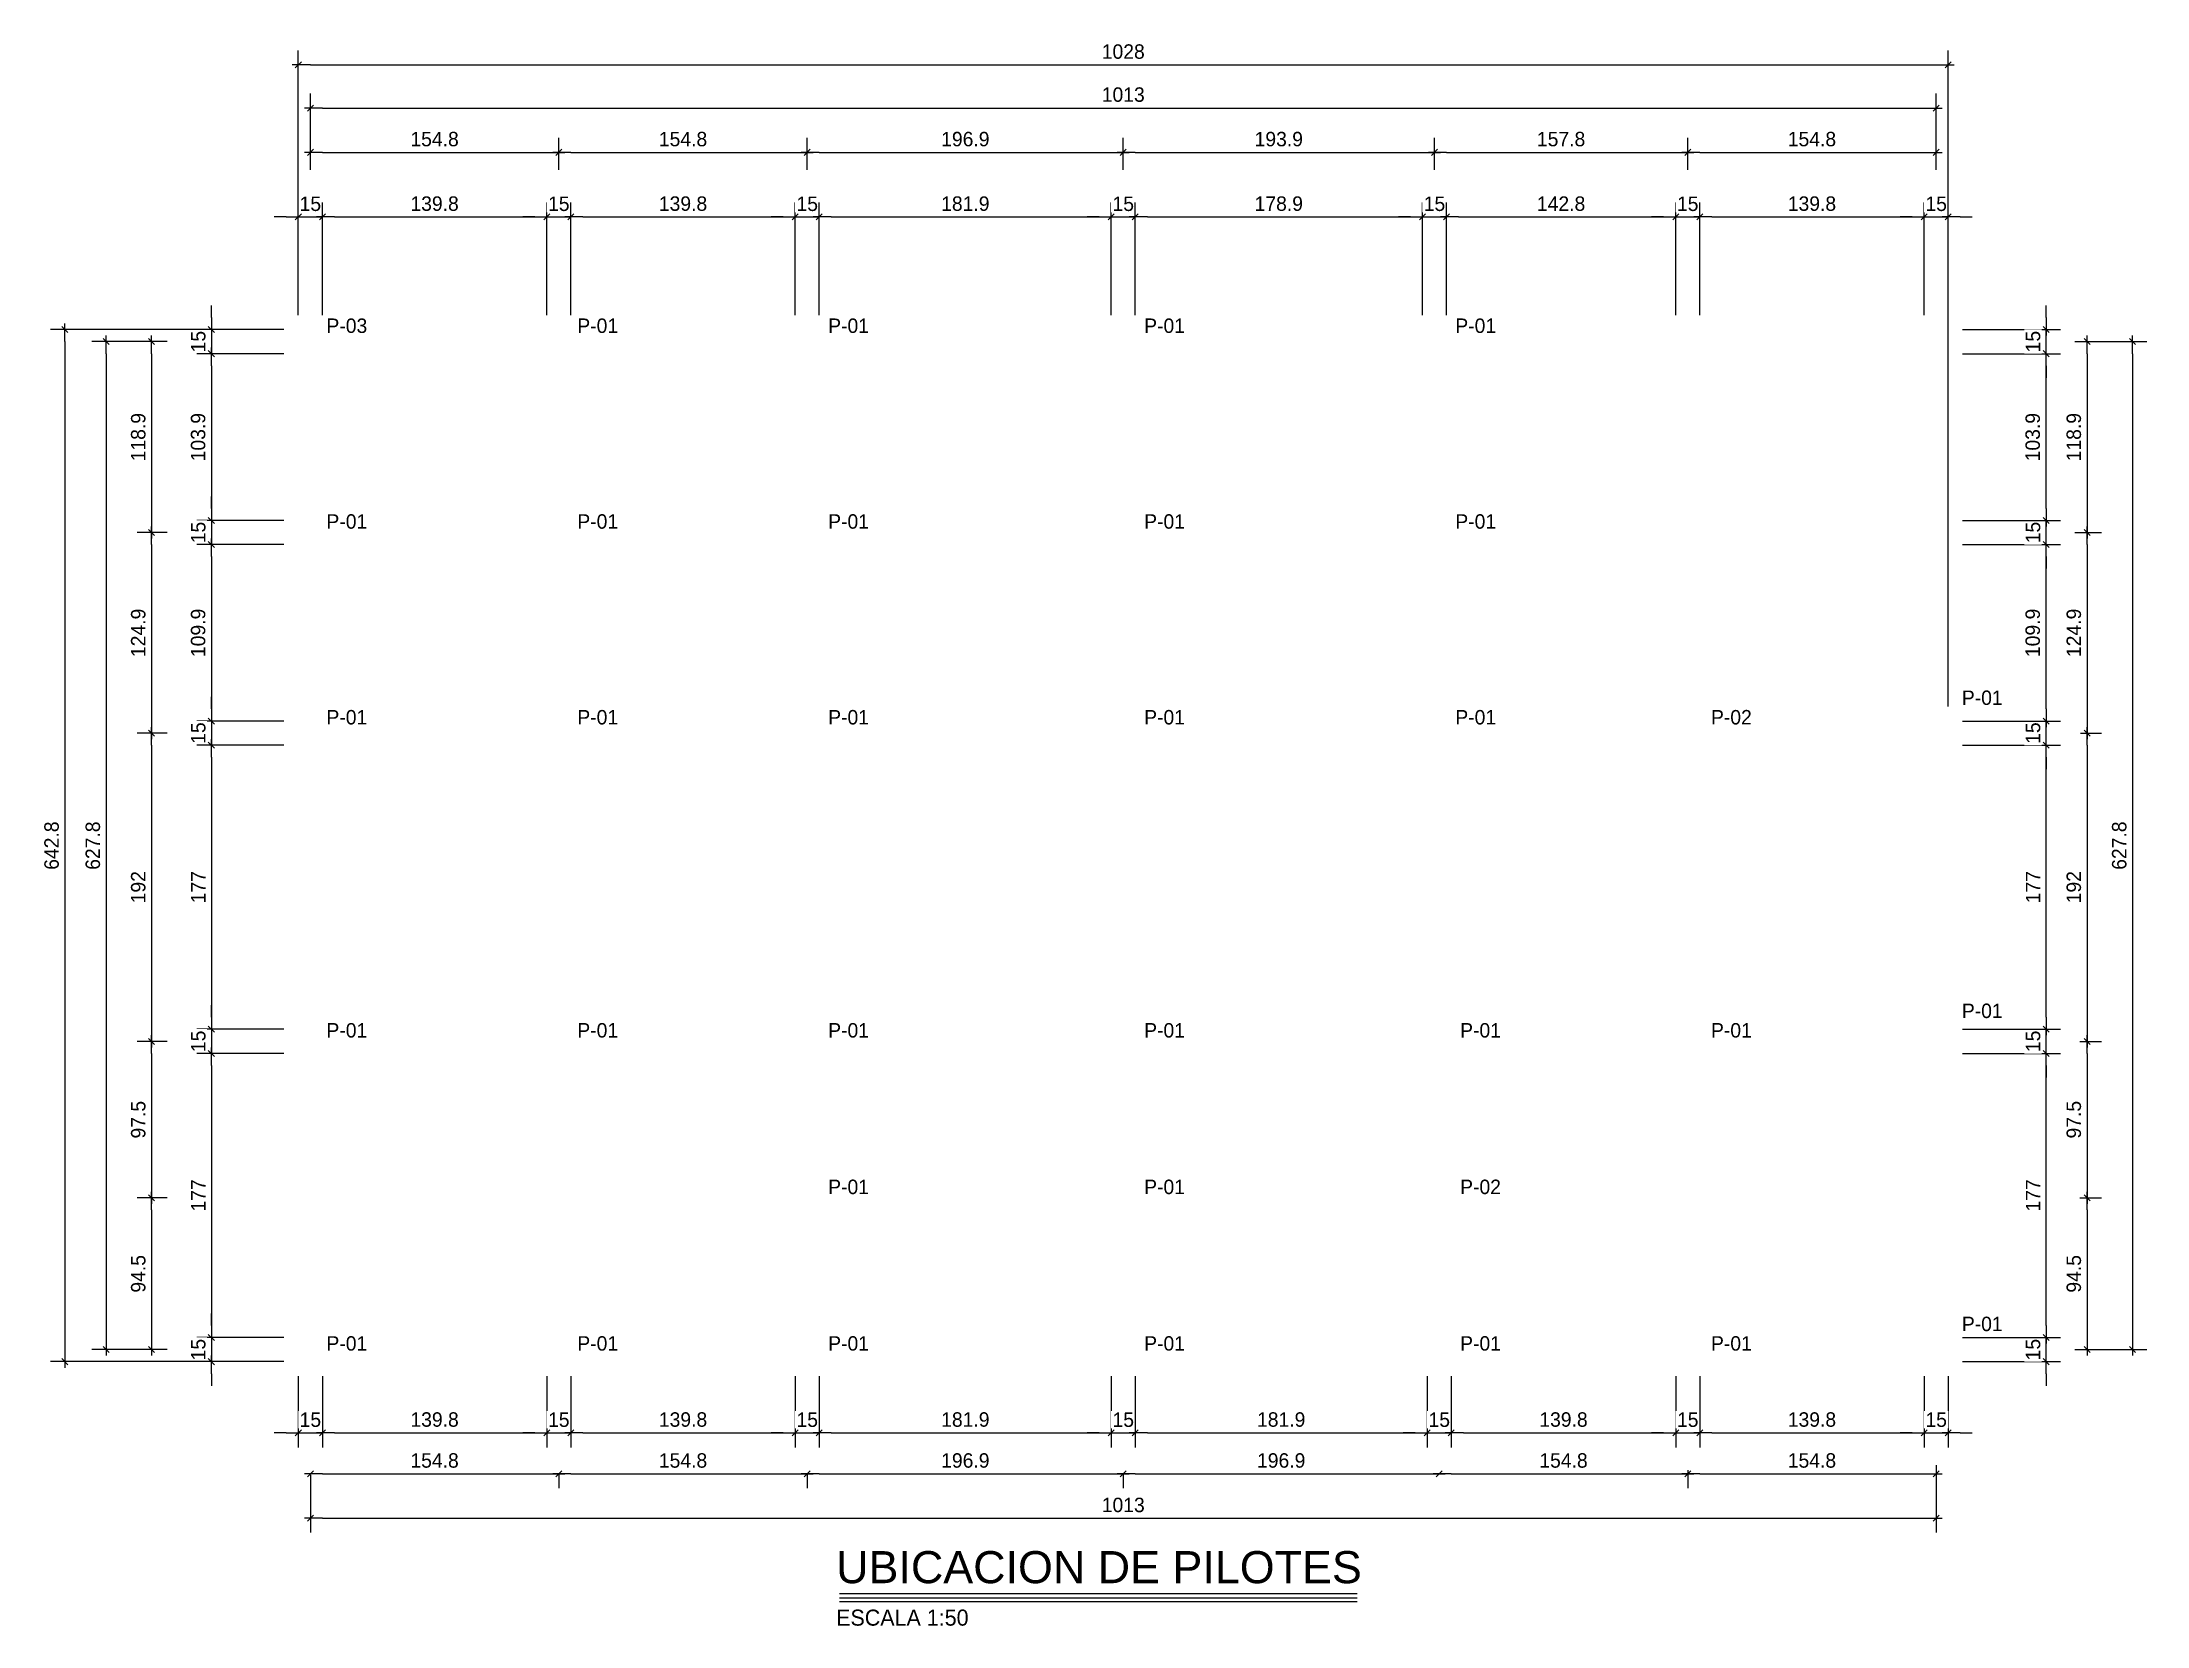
# Model space of a CAD drawing. Header units: millimetres. Extents: x 19442 to 19711, y 4351 to 4752.
# Drawn here: x 19442.44 to 19455.55, y 4514.15 to 4524.01 of the extents above; entities that cross this region are included whole.
import ezdxf
from ezdxf.enums import TextEntityAlignment as Align

# ---------------------------------------------------------------- set-up
doc = ezdxf.new("R2010")
doc.units = ezdxf.units.MM
for name, color, linetype in [('0 @ 0.5', 7, 'Continuous'), ('TEXTO @ 0.5', 2, 'Continuous'), ('TEXTOS TITULOS @ 0.5', 3, 'Continuous')]:
    doc.layers.add(name, color=color, linetype=linetype)
doc.styles.add('century gothic', font='GOTHIC.TTF')
doc.styles.add('NOTAS', font='GOTHIC.TTF')
doc.styles.add('SMCtitulos', font='sanss___.ttf')
doc.dimstyles.new('ANOTATIVE CM SMCONSTRUCCIONES', dxfattribs={"dimscale": 0, "dimtxt": 0.18, "dimasz": 0.15, "dimexe": 0.18, "dimexo": 0.18, "dimgap": 0.07, "dimtad": 1, "dimdec": 1, "dimlfac": 100, "dimdsep": 46, "dimtxsty": 'century gothic', "dimblk1": 'FLECHA1', "dimblk2": 'FLECHA1', "dimsah": 1, "dimcen": 0.18, "dimdle": 0.075, "dimclrd": 1, "dimclre": 1, "dimclrt": 2, "dimaunit": 1, "dimadec": 0, "dimazin": 2, "dimtfac": 0.75, "dimtdec": 1, "dimtix": 1, "dimtmove": 2, "dimatfit": 3, "dimfxl": 0.09, "dimtvp": 1.5, "dimtfill": 1, "dimtolj": 1, "dimtzin": 0, "dimarcsym": 0})

msp = doc.modelspace()

# ---------------------------------------------------------------- texts
at = {"layer": 'TEXTO @ 0.5', "color": 2, "char_height": 0.09, "width": 0.238534, "attachment_point": 1, "style": 'century gothic'}
for s, insert in [('P-03 ', (19444.2082, 4522.2901)), ('P-01 ', (19445.7713, 4522.2901)), ('P-01 ', (19447.3344, 4522.2901)), ('P-01 ', (19449.3032, 4522.2901)), ('P-01 ', (19444.2082, 4521.0709)), ('P-01 ', (19445.7713, 4521.0709)), ('P-01 ', (19447.3344, 4521.0709)), ('P-01 ', (19449.3032, 4521.0709)), ('P-01 ', (19451.2419, 4521.0709)), ('P-01 ', (19454.3981, 4519.9731)), ('P-01 ', (19444.2082, 4519.8517)), ('P-01 ', (19445.7713, 4519.8517)), ('P-01 ', (19447.3344, 4519.8517)), ('P-01 ', (19449.3032, 4519.8517)), ('P-01 ', (19451.2419, 4519.8517)), ('P-02 ', (19452.835, 4519.8517)), ('P-01 ', (19454.3981, 4518.0231)), ('P-01 ', (19444.2082, 4517.9017)), ('P-01 ', (19445.7713, 4517.9017)), ('P-01 ', (19447.3344, 4517.9017)), ('P-01 ', (19449.3032, 4517.9017)), ('P-01 ', (19451.2719, 4517.9017)), ('P-01 ', (19452.835, 4517.9017)), ('P-01 ', (19447.3344, 4516.9267)), ('P-01 ', (19449.3032, 4516.9267)), ('P-02 ', (19451.2719, 4516.9267)), ('P-01 ', (19454.3981, 4516.0731)), ('P-01 ', (19444.2082, 4515.9517)), ('P-01 ', (19445.7713, 4515.9517)), ('P-01 ', (19447.3344, 4515.9517)), ('P-01 ', (19449.3032, 4515.9517)), ('P-01 ', (19451.2719, 4515.9517)), ('P-01 ', (19452.835, 4515.9517))]:
    msp.add_mtext(s, dxfattribs=dict(at, insert=insert))

# ---------------------------------------------------------------- blocks, each defined once
blk = doc.blocks.new('*U16')
at = {"color": 2}
blk.add_line((0, 0.052), (6.45, 0.052), dxfattribs=at)
at = {"color": 250}
blk.add_line((0, 0), (6.45, 0), dxfattribs=at)
at = {"color": 7}
blk.add_line((0, -0.047), (6.45, -0.047), dxfattribs=at)
at = {"color": 0, "linetype": 'ByBlock', "lineweight": -2, "style": 'NOTAS'}
for tag, p in [('1TITLE', (0.027, 1.014)), ('2TITLE', (-0.043, 0.181))]:
    blk.add_attdef(tag, p, '', height=0.3, dxfattribs=at)
blk.add_attdef('SCALE', text='', height=0.18, dxfattribs=at).set_placement((-0.043, -0.148), align=Align.TOP_LEFT)
blk = doc.blocks.new('FLECHA1')
at = {"color": 1}
blk.add_line((-1, 0), (0.5, 0), dxfattribs=at)
at = {"color": 4}
blk.add_line((-0.25, -0.25), (0.25, 0.25), dxfattribs=at)
blk = doc.blocks.new('*D413')
at = {"color": 1, "lineweight": -2, "transparency": 16777216}
for p, q in [((19444.108, 4523.216), (19444.108, 4523.415)), ((19445.656, 4523.216), (19445.656, 4523.415)), ((19444.183, 4523.325), (19445.581, 4523.325))]:
    blk.add_line(p, q, dxfattribs=at)
at = {"layer": 'Defpoints', "color": 0, "transparency": 16777216}
for p in [(19445.656, 4523.325), (19444.108, 4523.126), (19445.656, 4523.126)]:
    blk.add_point(p, dxfattribs=at)
at = {"color": 1, "lineweight": -2, "transparency": 16777216, "xscale": 0.075, "yscale": 0.075, "zscale": 0.075, "rotation": 180}
blk.add_blockref('FLECHA1', (19444.108, 4523.325), dxfattribs=at)
at = {"color": 1, "lineweight": -2, "transparency": 16777216, "xscale": 0.075, "yscale": 0.075, "zscale": 0.075}
blk.add_blockref('FLECHA1', (19445.656, 4523.325), dxfattribs=at)
at = {"color": 2, "transparency": 16777216, "insert": (19444.882, 4523.407), "char_height": 0.09, "attachment_point": 5, "style": 'century gothic', "bg_fill": 3, "box_fill_scale": 1.1, "bg_fill_color": 256, "bg_fill_true_color": 13158600, "bg_fill_transparency": 0}
blk.add_mtext('\\A1;154.8', dxfattribs=at)
blk = doc.blocks.new('*D414')
at = {"color": 1, "lineweight": -2, "transparency": 16777216}
for p, q in [((19445.656, 4523.216), (19445.656, 4523.415)), ((19447.204, 4523.216), (19447.204, 4523.415)), ((19445.731, 4523.325), (19447.129, 4523.325))]:
    blk.add_line(p, q, dxfattribs=at)
at = {"layer": 'Defpoints', "color": 0, "transparency": 16777216}
for p in [(19447.204, 4523.325), (19445.656, 4523.126), (19447.204, 4523.126)]:
    blk.add_point(p, dxfattribs=at)
at = {"color": 1, "lineweight": -2, "transparency": 16777216, "xscale": 0.075, "yscale": 0.075, "zscale": 0.075, "rotation": 180}
blk.add_blockref('FLECHA1', (19445.656, 4523.325), dxfattribs=at)
at = {"color": 1, "lineweight": -2, "transparency": 16777216, "xscale": 0.075, "yscale": 0.075, "zscale": 0.075}
blk.add_blockref('FLECHA1', (19447.204, 4523.325), dxfattribs=at)
at = {"color": 2, "transparency": 16777216, "insert": (19446.43, 4523.407), "char_height": 0.09, "attachment_point": 5, "style": 'century gothic', "bg_fill": 3, "box_fill_scale": 1.1, "bg_fill_color": 256, "bg_fill_true_color": 13158600, "bg_fill_transparency": 0}
blk.add_mtext('\\A1;154.8', dxfattribs=at)
blk = doc.blocks.new('*D415')
at = {"color": 1, "lineweight": -2, "transparency": 16777216}
for p, q in [((19447.204, 4523.33), (19447.204, 4523.415)), ((19449.173, 4523.32), (19449.173, 4523.415)), ((19447.279, 4523.325), (19449.098, 4523.325))]:
    blk.add_line(p, q, dxfattribs=at)
at = {"layer": 'Defpoints', "color": 0, "transparency": 16777216}
for p in [(19447.204, 4523.24), (19449.173, 4523.325), (19449.173, 4523.23)]:
    blk.add_point(p, dxfattribs=at)
at = {"color": 1, "lineweight": -2, "transparency": 16777216, "xscale": 0.075, "yscale": 0.075, "zscale": 0.075, "rotation": 180}
blk.add_blockref('FLECHA1', (19447.204, 4523.325), dxfattribs=at)
at = {"color": 1, "lineweight": -2, "transparency": 16777216, "xscale": 0.075, "yscale": 0.075, "zscale": 0.075}
blk.add_blockref('FLECHA1', (19449.173, 4523.325), dxfattribs=at)
at = {"color": 2, "transparency": 16777216, "insert": (19448.189, 4523.407), "char_height": 0.09, "attachment_point": 5, "style": 'century gothic', "bg_fill": 3, "box_fill_scale": 1.1, "bg_fill_color": 256, "bg_fill_true_color": 13158600, "bg_fill_transparency": 0}
blk.add_mtext('\\A1;196.9', dxfattribs=at)
blk = doc.blocks.new('*D416')
at = {"color": 1, "lineweight": -2, "transparency": 16777216}
for p, q in [((19449.173, 4523.32), (19449.173, 4523.415)), ((19449.248, 4523.325), (19451.037, 4523.325))]:
    blk.add_line(p, q, dxfattribs=at)
at = {"layer": 'Defpoints', "color": 0, "transparency": 16777216}
for p in [(19449.173, 4523.23), (19451.112, 4523.325), (19451.112, 4523.325)]:
    blk.add_point(p, dxfattribs=at)
at = {"color": 1, "lineweight": -2, "transparency": 16777216, "xscale": 0.075, "yscale": 0.075, "zscale": 0.075, "rotation": 180}
blk.add_blockref('FLECHA1', (19449.173, 4523.325), dxfattribs=at)
at = {"color": 1, "lineweight": -2, "transparency": 16777216, "xscale": 0.075, "yscale": 0.075, "zscale": 0.075}
blk.add_blockref('FLECHA1', (19451.112, 4523.325), dxfattribs=at)
at = {"color": 2, "transparency": 16777216, "insert": (19450.142, 4523.407), "char_height": 0.09, "attachment_point": 5, "style": 'century gothic', "bg_fill": 3, "box_fill_scale": 1.1, "bg_fill_color": 256, "bg_fill_true_color": 13158600, "bg_fill_transparency": 0}
blk.add_mtext('\\A1;193.9', dxfattribs=at)
blk = doc.blocks.new('*D417')
at = {"color": 1, "lineweight": -2, "transparency": 16777216}
for p, q in [((19452.69, 4523.302), (19452.69, 4523.415)), ((19451.187, 4523.325), (19452.615, 4523.325))]:
    blk.add_line(p, q, dxfattribs=at)
at = {"layer": 'Defpoints', "color": 0, "transparency": 16777216}
for p in [(19451.112, 4523.325), (19452.69, 4523.325), (19452.69, 4523.212)]:
    blk.add_point(p, dxfattribs=at)
at = {"color": 1, "lineweight": -2, "transparency": 16777216, "xscale": 0.075, "yscale": 0.075, "zscale": 0.075, "rotation": 180}
blk.add_blockref('FLECHA1', (19451.112, 4523.325), dxfattribs=at)
at = {"color": 1, "lineweight": -2, "transparency": 16777216, "xscale": 0.075, "yscale": 0.075, "zscale": 0.075}
blk.add_blockref('FLECHA1', (19452.69, 4523.325), dxfattribs=at)
at = {"color": 2, "transparency": 16777216, "insert": (19451.901, 4523.407), "char_height": 0.09, "attachment_point": 5, "style": 'century gothic', "bg_fill": 3, "box_fill_scale": 1.1, "bg_fill_color": 256, "bg_fill_true_color": 13158600, "bg_fill_transparency": 0}
blk.add_mtext('\\A1;157.8', dxfattribs=at)
blk = doc.blocks.new('*D418')
at = {"color": 1, "lineweight": -2, "transparency": 16777216}
for p, q in [((19452.69, 4523.302), (19452.69, 4523.415)), ((19454.238, 4523.216), (19454.238, 4523.415)), ((19452.765, 4523.325), (19454.163, 4523.325))]:
    blk.add_line(p, q, dxfattribs=at)
at = {"layer": 'Defpoints', "color": 0, "transparency": 16777216}
for p in [(19452.69, 4523.212), (19454.238, 4523.325), (19454.238, 4523.126)]:
    blk.add_point(p, dxfattribs=at)
at = {"color": 1, "lineweight": -2, "transparency": 16777216, "xscale": 0.075, "yscale": 0.075, "zscale": 0.075, "rotation": 180}
blk.add_blockref('FLECHA1', (19452.69, 4523.325), dxfattribs=at)
at = {"color": 1, "lineweight": -2, "transparency": 16777216, "xscale": 0.075, "yscale": 0.075, "zscale": 0.075}
blk.add_blockref('FLECHA1', (19454.238, 4523.325), dxfattribs=at)
at = {"color": 2, "transparency": 16777216, "insert": (19453.464, 4523.407), "char_height": 0.09, "attachment_point": 5, "style": 'century gothic', "bg_fill": 3, "box_fill_scale": 1.1, "bg_fill_color": 256, "bg_fill_true_color": 13158600, "bg_fill_transparency": 0}
blk.add_mtext('\\A1;154.8', dxfattribs=at)
blk = doc.blocks.new('*D419')
at = {"color": 1, "lineweight": -2, "transparency": 16777216}
for p, q in [((19444.108, 4523.33), (19444.108, 4523.691)), ((19444.183, 4523.601), (19454.163, 4523.601)), ((19454.238, 4523.216), (19454.238, 4523.691))]:
    blk.add_line(p, q, dxfattribs=at)
at = {"layer": 'Defpoints', "color": 0, "transparency": 16777216}
for p in [(19454.238, 4523.601), (19444.108, 4523.24), (19454.238, 4523.126)]:
    blk.add_point(p, dxfattribs=at)
at = {"color": 1, "lineweight": -2, "transparency": 16777216, "xscale": 0.075, "yscale": 0.075, "zscale": 0.075, "rotation": 180}
blk.add_blockref('FLECHA1', (19444.108, 4523.601), dxfattribs=at)
at = {"color": 1, "lineweight": -2, "transparency": 16777216, "xscale": 0.075, "yscale": 0.075, "zscale": 0.075}
blk.add_blockref('FLECHA1', (19454.238, 4523.601), dxfattribs=at)
at = {"color": 2, "transparency": 16777216, "insert": (19449.173, 4523.684), "char_height": 0.09, "attachment_point": 5, "style": 'century gothic', "bg_fill": 3, "box_fill_scale": 1.1, "bg_fill_color": 256, "bg_fill_true_color": 13158600, "bg_fill_transparency": 0}
blk.add_mtext('\\A1;1013', dxfattribs=at)
blk = doc.blocks.new('*D420')
at = {"color": 1, "lineweight": -2, "transparency": 16777216}
for p, q in [((19443.216, 4522.146), (19443.028, 4522.146)), ((19443.118, 4522.071), (19443.118, 4521.032)), ((19443.216, 4520.957), (19443.028, 4520.957))]:
    blk.add_line(p, q, dxfattribs=at)
at = {"layer": 'Defpoints', "color": 0, "transparency": 16777216}
for p in [(19443.306, 4522.146), (19443.118, 4520.957), (19443.306, 4520.957)]:
    blk.add_point(p, dxfattribs=at)
at = {"color": 1, "lineweight": -2, "transparency": 16777216, "xscale": 0.075, "yscale": 0.075, "zscale": 0.075}
for p, rotation in [((19443.118, 4522.146), 90), ((19443.118, 4520.957), 270)]:
    blk.add_blockref('FLECHA1', p, dxfattribs=dict(at, rotation=rotation))
at = {"color": 2, "transparency": 16777216, "insert": (19443.036, 4521.551), "char_height": 0.09, "attachment_point": 5, "rotation": 90, "style": 'century gothic', "bg_fill": 3, "box_fill_scale": 1.1, "bg_fill_color": 256, "bg_fill_true_color": 13158600, "bg_fill_transparency": 0}
blk.add_mtext('\\A1;118.9', dxfattribs=at)
blk = doc.blocks.new('*D421')
at = {"color": 1, "lineweight": -2, "transparency": 16777216}
for p, q in [((19443.216, 4520.957), (19443.028, 4520.957)), ((19443.118, 4520.882), (19443.118, 4519.783)), ((19443.216, 4519.708), (19443.028, 4519.708))]:
    blk.add_line(p, q, dxfattribs=at)
at = {"layer": 'Defpoints', "color": 0, "transparency": 16777216}
for p in [(19443.306, 4520.957), (19443.118, 4519.708), (19443.306, 4519.708)]:
    blk.add_point(p, dxfattribs=at)
at = {"color": 1, "lineweight": -2, "transparency": 16777216, "xscale": 0.075, "yscale": 0.075, "zscale": 0.075}
for p, rotation in [((19443.118, 4520.957), 90), ((19443.118, 4519.708), 270)]:
    blk.add_blockref('FLECHA1', p, dxfattribs=dict(at, rotation=rotation))
at = {"color": 2, "transparency": 16777216, "insert": (19443.036, 4520.332), "char_height": 0.09, "attachment_point": 5, "rotation": 90, "style": 'century gothic', "bg_fill": 3, "box_fill_scale": 1.1, "bg_fill_color": 256, "bg_fill_true_color": 13158600, "bg_fill_transparency": 0}
blk.add_mtext('\\A1;124.9', dxfattribs=at)
blk = doc.blocks.new('*D422')
at = {"color": 1, "lineweight": -2, "transparency": 16777216}
for p, q in [((19443.216, 4519.708), (19443.028, 4519.708)), ((19443.118, 4519.633), (19443.118, 4517.863)), ((19443.216, 4517.788), (19443.028, 4517.788))]:
    blk.add_line(p, q, dxfattribs=at)
at = {"layer": 'Defpoints', "color": 0, "transparency": 16777216}
for p in [(19443.306, 4519.708), (19443.118, 4517.788), (19443.306, 4517.788)]:
    blk.add_point(p, dxfattribs=at)
at = {"color": 1, "lineweight": -2, "transparency": 16777216, "xscale": 0.075, "yscale": 0.075, "zscale": 0.075}
for p, rotation in [((19443.118, 4519.708), 90), ((19443.118, 4517.788), 270)]:
    blk.add_blockref('FLECHA1', p, dxfattribs=dict(at, rotation=rotation))
at = {"color": 2, "transparency": 16777216, "insert": (19443.036, 4518.748), "char_height": 0.09, "attachment_point": 5, "rotation": 90, "style": 'century gothic', "bg_fill": 3, "box_fill_scale": 1.1, "bg_fill_color": 256, "bg_fill_true_color": 13158600, "bg_fill_transparency": 0}
blk.add_mtext('\\A1;192', dxfattribs=at)
blk = doc.blocks.new('*D423')
at = {"color": 1, "lineweight": -2, "transparency": 16777216}
for p, q in [((19443.216, 4522.146), (19442.746, 4522.146)), ((19442.836, 4522.071), (19442.836, 4515.943)), ((19443.216, 4515.868), (19442.746, 4515.868))]:
    blk.add_line(p, q, dxfattribs=at)
at = {"layer": 'Defpoints', "color": 0, "transparency": 16777216}
for p in [(19443.306, 4522.146), (19442.836, 4515.868), (19443.306, 4515.868)]:
    blk.add_point(p, dxfattribs=at)
at = {"color": 1, "lineweight": -2, "transparency": 16777216, "xscale": 0.075, "yscale": 0.075, "zscale": 0.075}
for p, rotation in [((19442.836, 4522.146), 90), ((19442.836, 4515.868), 270)]:
    blk.add_blockref('FLECHA1', p, dxfattribs=dict(at, rotation=rotation))
at = {"color": 2, "transparency": 16777216, "insert": (19442.753, 4519.007), "char_height": 0.09, "attachment_point": 5, "rotation": 90, "style": 'century gothic', "bg_fill": 3, "box_fill_scale": 1.1, "bg_fill_color": 256, "bg_fill_true_color": 13158600, "bg_fill_transparency": 0}
blk.add_mtext('\\A1;627.8', dxfattribs=at)
blk = doc.blocks.new('*D424')
at = {"color": 1, "lineweight": -2, "transparency": 16777216}
for p, q in [((19444.108, 4515.089), (19444.108, 4515.005)), ((19444.183, 4515.095), (19445.581, 4515.095)), ((19445.656, 4515.089), (19445.656, 4515.005))]:
    blk.add_line(p, q, dxfattribs=at)
at = {"layer": 'Defpoints', "color": 0, "transparency": 16777216}
for p in [(19444.108, 4515.179), (19445.656, 4515.179), (19445.656, 4515.095)]:
    blk.add_point(p, dxfattribs=at)
at = {"color": 1, "lineweight": -2, "transparency": 16777216, "xscale": 0.075, "yscale": 0.075, "zscale": 0.075, "rotation": 180}
blk.add_blockref('FLECHA1', (19444.108, 4515.095), dxfattribs=at)
at = {"color": 1, "lineweight": -2, "transparency": 16777216, "xscale": 0.075, "yscale": 0.075, "zscale": 0.075}
blk.add_blockref('FLECHA1', (19445.656, 4515.095), dxfattribs=at)
at = {"color": 2, "transparency": 16777216, "insert": (19444.882, 4515.177), "char_height": 0.09, "attachment_point": 5, "style": 'century gothic', "bg_fill": 3, "box_fill_scale": 1.1, "bg_fill_color": 256, "bg_fill_true_color": 13158600, "bg_fill_transparency": 0}
blk.add_mtext('\\A1;154.8', dxfattribs=at)
blk = doc.blocks.new('*D425')
at = {"color": 1, "lineweight": -2, "transparency": 16777216}
for p, q in [((19445.656, 4515.089), (19445.656, 4515.005)), ((19445.731, 4515.095), (19447.129, 4515.095)), ((19447.204, 4515.089), (19447.204, 4515.005))]:
    blk.add_line(p, q, dxfattribs=at)
at = {"layer": 'Defpoints', "color": 0, "transparency": 16777216}
for p in [(19445.656, 4515.179), (19447.204, 4515.179), (19447.204, 4515.095)]:
    blk.add_point(p, dxfattribs=at)
at = {"color": 1, "lineweight": -2, "transparency": 16777216, "xscale": 0.075, "yscale": 0.075, "zscale": 0.075, "rotation": 180}
blk.add_blockref('FLECHA1', (19445.656, 4515.095), dxfattribs=at)
at = {"color": 1, "lineweight": -2, "transparency": 16777216, "xscale": 0.075, "yscale": 0.075, "zscale": 0.075}
blk.add_blockref('FLECHA1', (19447.204, 4515.095), dxfattribs=at)
at = {"color": 2, "transparency": 16777216, "insert": (19446.43, 4515.177), "char_height": 0.09, "attachment_point": 5, "style": 'century gothic', "bg_fill": 3, "box_fill_scale": 1.1, "bg_fill_color": 256, "bg_fill_true_color": 13158600, "bg_fill_transparency": 0}
blk.add_mtext('\\A1;154.8', dxfattribs=at)
blk = doc.blocks.new('*D426')
at = {"color": 1, "lineweight": -2, "transparency": 16777216}
for p, q in [((19447.204, 4515.089), (19447.204, 4515.005)), ((19447.279, 4515.095), (19449.098, 4515.095)), ((19449.173, 4515.099), (19449.173, 4515.005))]:
    blk.add_line(p, q, dxfattribs=at)
at = {"layer": 'Defpoints', "color": 0, "transparency": 16777216}
for p in [(19447.204, 4515.179), (19449.173, 4515.189), (19449.173, 4515.095)]:
    blk.add_point(p, dxfattribs=at)
at = {"color": 1, "lineweight": -2, "transparency": 16777216, "xscale": 0.075, "yscale": 0.075, "zscale": 0.075, "rotation": 180}
blk.add_blockref('FLECHA1', (19447.204, 4515.095), dxfattribs=at)
at = {"color": 1, "lineweight": -2, "transparency": 16777216, "xscale": 0.075, "yscale": 0.075, "zscale": 0.075}
blk.add_blockref('FLECHA1', (19449.173, 4515.095), dxfattribs=at)
at = {"color": 2, "transparency": 16777216, "insert": (19448.189, 4515.177), "char_height": 0.09, "attachment_point": 5, "style": 'century gothic', "bg_fill": 3, "box_fill_scale": 1.1, "bg_fill_color": 256, "bg_fill_true_color": 13158600, "bg_fill_transparency": 0}
blk.add_mtext('\\A1;196.9', dxfattribs=at)
blk = doc.blocks.new('*D427')
at = {"color": 1, "lineweight": -2, "transparency": 16777216}
for p, q in [((19449.173, 4515.099), (19449.173, 4515.005)), ((19449.248, 4515.095), (19451.067, 4515.095))]:
    blk.add_line(p, q, dxfattribs=at)
at = {"layer": 'Defpoints', "color": 0, "transparency": 16777216}
for p in [(19449.173, 4515.189), (19451.142, 4515.095), (19451.142, 4515.095)]:
    blk.add_point(p, dxfattribs=at)
at = {"color": 1, "lineweight": -2, "transparency": 16777216, "xscale": 0.075, "yscale": 0.075, "zscale": 0.075, "rotation": 180}
blk.add_blockref('FLECHA1', (19449.173, 4515.095), dxfattribs=at)
at = {"color": 1, "lineweight": -2, "transparency": 16777216, "xscale": 0.075, "yscale": 0.075, "zscale": 0.075}
blk.add_blockref('FLECHA1', (19451.142, 4515.095), dxfattribs=at)
at = {"color": 2, "transparency": 16777216, "insert": (19450.157, 4515.177), "char_height": 0.09, "attachment_point": 5, "style": 'century gothic', "bg_fill": 3, "box_fill_scale": 1.1, "bg_fill_color": 256, "bg_fill_true_color": 13158600, "bg_fill_transparency": 0}
blk.add_mtext('\\A1;196.9', dxfattribs=at)
blk = doc.blocks.new('*D428')
at = {"color": 1, "lineweight": -2, "transparency": 16777216}
for p, q in [((19451.217, 4515.095), (19452.615, 4515.095)), ((19452.69, 4515.117), (19452.69, 4515.005))]:
    blk.add_line(p, q, dxfattribs=at)
at = {"layer": 'Defpoints', "color": 0, "transparency": 16777216}
for p in [(19452.69, 4515.207), (19451.142, 4515.095), (19452.69, 4515.095)]:
    blk.add_point(p, dxfattribs=at)
at = {"color": 1, "lineweight": -2, "transparency": 16777216, "xscale": 0.075, "yscale": 0.075, "zscale": 0.075, "rotation": 180}
blk.add_blockref('FLECHA1', (19451.142, 4515.095), dxfattribs=at)
at = {"color": 1, "lineweight": -2, "transparency": 16777216, "xscale": 0.075, "yscale": 0.075, "zscale": 0.075}
blk.add_blockref('FLECHA1', (19452.69, 4515.095), dxfattribs=at)
at = {"color": 2, "transparency": 16777216, "insert": (19451.916, 4515.177), "char_height": 0.09, "attachment_point": 5, "style": 'century gothic', "bg_fill": 3, "box_fill_scale": 1.1, "bg_fill_color": 256, "bg_fill_true_color": 13158600, "bg_fill_transparency": 0}
blk.add_mtext('\\A1;154.8', dxfattribs=at)
blk = doc.blocks.new('*D429')
at = {"color": 1, "lineweight": -2, "transparency": 16777216}
for p, q in [((19452.69, 4515.117), (19452.69, 4515.005)), ((19452.765, 4515.095), (19454.163, 4515.095)), ((19454.238, 4515.149), (19454.238, 4515.005))]:
    blk.add_line(p, q, dxfattribs=at)
at = {"layer": 'Defpoints', "color": 0, "transparency": 16777216}
for p in [(19452.69, 4515.207), (19454.238, 4515.239), (19454.238, 4515.095)]:
    blk.add_point(p, dxfattribs=at)
at = {"color": 1, "lineweight": -2, "transparency": 16777216, "xscale": 0.075, "yscale": 0.075, "zscale": 0.075, "rotation": 180}
blk.add_blockref('FLECHA1', (19452.69, 4515.095), dxfattribs=at)
at = {"color": 1, "lineweight": -2, "transparency": 16777216, "xscale": 0.075, "yscale": 0.075, "zscale": 0.075}
blk.add_blockref('FLECHA1', (19454.238, 4515.095), dxfattribs=at)
at = {"color": 2, "transparency": 16777216, "insert": (19453.464, 4515.177), "char_height": 0.09, "attachment_point": 5, "style": 'century gothic', "bg_fill": 3, "box_fill_scale": 1.1, "bg_fill_color": 256, "bg_fill_true_color": 13158600, "bg_fill_transparency": 0}
blk.add_mtext('\\A1;154.8', dxfattribs=at)
blk = doc.blocks.new('*D430')
at = {"color": 1, "lineweight": -2, "transparency": 16777216}
for p, q in [((19444.108, 4515.089), (19444.108, 4514.728)), ((19454.238, 4515.149), (19454.238, 4514.728)), ((19444.183, 4514.818), (19454.163, 4514.818))]:
    blk.add_line(p, q, dxfattribs=at)
at = {"layer": 'Defpoints', "color": 0, "transparency": 16777216}
for p in [(19454.238, 4515.239), (19444.108, 4515.179), (19454.238, 4514.818)]:
    blk.add_point(p, dxfattribs=at)
at = {"color": 1, "lineweight": -2, "transparency": 16777216, "xscale": 0.075, "yscale": 0.075, "zscale": 0.075, "rotation": 180}
blk.add_blockref('FLECHA1', (19444.108, 4514.818), dxfattribs=at)
at = {"color": 1, "lineweight": -2, "transparency": 16777216, "xscale": 0.075, "yscale": 0.075, "zscale": 0.075}
blk.add_blockref('FLECHA1', (19454.238, 4514.818), dxfattribs=at)
at = {"color": 2, "transparency": 16777216, "insert": (19449.173, 4514.9), "char_height": 0.09, "attachment_point": 5, "style": 'century gothic', "bg_fill": 3, "box_fill_scale": 1.1, "bg_fill_color": 256, "bg_fill_true_color": 13158600, "bg_fill_transparency": 0}
blk.add_mtext('\\A1;1013', dxfattribs=at)
blk = doc.blocks.new('*D431')
at = {"color": 1, "lineweight": -2, "transparency": 16777216}
for p, q in [((19455.102, 4522.146), (19455.269, 4522.146)), ((19455.179, 4522.071), (19455.179, 4521.032)), ((19455.102, 4520.957), (19455.269, 4520.957))]:
    blk.add_line(p, q, dxfattribs=at)
at = {"layer": 'Defpoints', "color": 0, "transparency": 16777216}
for p in [(19455.012, 4522.146), (19455.012, 4520.957), (19455.179, 4520.957)]:
    blk.add_point(p, dxfattribs=at)
at = {"color": 1, "lineweight": -2, "transparency": 16777216, "xscale": 0.075, "yscale": 0.075, "zscale": 0.075}
for p, rotation in [((19455.179, 4522.146), 90), ((19455.179, 4520.957), 270)]:
    blk.add_blockref('FLECHA1', p, dxfattribs=dict(at, rotation=rotation))
at = {"color": 2, "transparency": 16777216, "insert": (19455.096, 4521.551), "char_height": 0.09, "attachment_point": 5, "rotation": 90, "style": 'century gothic', "bg_fill": 3, "box_fill_scale": 1.1, "bg_fill_color": 256, "bg_fill_true_color": 13158600, "bg_fill_transparency": 0}
blk.add_mtext('\\A1;118.9', dxfattribs=at)
blk = doc.blocks.new('*D432')
at = {"color": 1, "lineweight": -2, "transparency": 16777216}
for p, q in [((19455.102, 4520.957), (19455.269, 4520.957)), ((19455.179, 4520.882), (19455.179, 4519.783)), ((19455.137, 4519.708), (19455.269, 4519.708))]:
    blk.add_line(p, q, dxfattribs=at)
at = {"layer": 'Defpoints', "color": 0, "transparency": 16777216}
for p in [(19455.012, 4520.957), (19455.047, 4519.708), (19455.179, 4519.708)]:
    blk.add_point(p, dxfattribs=at)
at = {"color": 1, "lineweight": -2, "transparency": 16777216, "xscale": 0.075, "yscale": 0.075, "zscale": 0.075}
for p, rotation in [((19455.179, 4520.957), 90), ((19455.179, 4519.708), 270)]:
    blk.add_blockref('FLECHA1', p, dxfattribs=dict(at, rotation=rotation))
at = {"color": 2, "transparency": 16777216, "insert": (19455.096, 4520.332), "char_height": 0.09, "attachment_point": 5, "rotation": 90, "style": 'century gothic', "bg_fill": 3, "box_fill_scale": 1.1, "bg_fill_color": 256, "bg_fill_true_color": 13158600, "bg_fill_transparency": 0}
blk.add_mtext('\\A1;124.9', dxfattribs=at)
blk = doc.blocks.new('*D433')
at = {"color": 1, "lineweight": -2, "transparency": 16777216}
for p, q in [((19455.137, 4519.708), (19455.269, 4519.708)), ((19455.179, 4519.633), (19455.179, 4517.863)), ((19455.134, 4517.788), (19455.269, 4517.788))]:
    blk.add_line(p, q, dxfattribs=at)
at = {"layer": 'Defpoints', "color": 0, "transparency": 16777216}
for p in [(19455.047, 4519.708), (19455.044, 4517.788), (19455.179, 4517.788)]:
    blk.add_point(p, dxfattribs=at)
at = {"color": 1, "lineweight": -2, "transparency": 16777216, "xscale": 0.075, "yscale": 0.075, "zscale": 0.075}
for p, rotation in [((19455.179, 4519.708), 90), ((19455.179, 4517.788), 270)]:
    blk.add_blockref('FLECHA1', p, dxfattribs=dict(at, rotation=rotation))
at = {"color": 2, "transparency": 16777216, "insert": (19455.096, 4518.748), "char_height": 0.09, "attachment_point": 5, "rotation": 90, "style": 'century gothic', "bg_fill": 3, "box_fill_scale": 1.1, "bg_fill_color": 256, "bg_fill_true_color": 13158600, "bg_fill_transparency": 0}
blk.add_mtext('\\A1;192', dxfattribs=at)
blk = doc.blocks.new('*D434')
at = {"color": 1, "lineweight": -2, "transparency": 16777216}
for p, q in [((19455.134, 4517.788), (19455.269, 4517.788)), ((19455.179, 4517.713), (19455.179, 4516.888)), ((19455.133, 4516.813), (19455.269, 4516.813))]:
    blk.add_line(p, q, dxfattribs=at)
at = {"layer": 'Defpoints', "color": 0, "transparency": 16777216}
for p in [(19455.044, 4517.788), (19455.043, 4516.813), (19455.179, 4516.813)]:
    blk.add_point(p, dxfattribs=at)
at = {"color": 1, "lineweight": -2, "transparency": 16777216, "xscale": 0.075, "yscale": 0.075, "zscale": 0.075}
for p, rotation in [((19455.179, 4517.788), 90), ((19455.179, 4516.813), 270)]:
    blk.add_blockref('FLECHA1', p, dxfattribs=dict(at, rotation=rotation))
at = {"color": 2, "transparency": 16777216, "insert": (19455.096, 4517.3), "char_height": 0.09, "attachment_point": 5, "rotation": 90, "style": 'century gothic', "bg_fill": 3, "box_fill_scale": 1.1, "bg_fill_color": 256, "bg_fill_true_color": 13158600, "bg_fill_transparency": 0}
blk.add_mtext('\\A1;97.5', dxfattribs=at)
blk = doc.blocks.new('*D435')
at = {"color": 1, "lineweight": -2, "transparency": 16777216}
for p, q in [((19455.133, 4516.813), (19455.269, 4516.813)), ((19455.179, 4516.738), (19455.179, 4515.943)), ((19455.102, 4515.868), (19455.269, 4515.868))]:
    blk.add_line(p, q, dxfattribs=at)
at = {"layer": 'Defpoints', "color": 0, "transparency": 16777216}
for p in [(19455.043, 4516.813), (19455.012, 4515.868), (19455.179, 4515.868)]:
    blk.add_point(p, dxfattribs=at)
at = {"color": 1, "lineweight": -2, "transparency": 16777216, "xscale": 0.075, "yscale": 0.075, "zscale": 0.075}
for p, rotation in [((19455.179, 4516.813), 90), ((19455.179, 4515.868), 270)]:
    blk.add_blockref('FLECHA1', p, dxfattribs=dict(at, rotation=rotation))
at = {"color": 2, "transparency": 16777216, "insert": (19455.096, 4516.34), "char_height": 0.09, "attachment_point": 5, "rotation": 90, "style": 'century gothic', "bg_fill": 3, "box_fill_scale": 1.1, "bg_fill_color": 256, "bg_fill_true_color": 13158600, "bg_fill_transparency": 0}
blk.add_mtext('\\A1;94.5', dxfattribs=at)
blk = doc.blocks.new('*D436')
at = {"color": 1, "lineweight": -2, "transparency": 16777216}
for p, q in [((19455.102, 4522.146), (19455.551, 4522.146)), ((19455.461, 4522.071), (19455.461, 4515.943)), ((19455.102, 4515.868), (19455.551, 4515.868))]:
    blk.add_line(p, q, dxfattribs=at)
at = {"layer": 'Defpoints', "color": 0, "transparency": 16777216}
for p in [(19455.012, 4522.146), (19455.012, 4515.868), (19455.461, 4515.868)]:
    blk.add_point(p, dxfattribs=at)
at = {"color": 1, "lineweight": -2, "transparency": 16777216, "xscale": 0.075, "yscale": 0.075, "zscale": 0.075}
for p, rotation in [((19455.461, 4522.146), 90), ((19455.461, 4515.868), 270)]:
    blk.add_blockref('FLECHA1', p, dxfattribs=dict(at, rotation=rotation))
at = {"color": 2, "transparency": 16777216, "insert": (19455.379, 4519.007), "char_height": 0.09, "attachment_point": 5, "rotation": 90, "style": 'century gothic', "bg_fill": 3, "box_fill_scale": 1.1, "bg_fill_color": 256, "bg_fill_true_color": 13158600, "bg_fill_transparency": 0}
blk.add_mtext('\\A1;627.8', dxfattribs=at)
blk = doc.blocks.new('*D437')
at = {"color": 1, "lineweight": -2, "transparency": 16777216}
for p, q in [((19445.656, 4523.216), (19445.656, 4523.415)), ((19447.204, 4523.216), (19447.204, 4523.415)), ((19445.731, 4523.325), (19447.129, 4523.325))]:
    blk.add_line(p, q, dxfattribs=at)
at = {"layer": 'Defpoints', "color": 0, "transparency": 16777216}
for p in [(19447.204, 4523.325), (19445.656, 4523.126), (19447.204, 4523.126)]:
    blk.add_point(p, dxfattribs=at)
at = {"color": 1, "lineweight": -2, "transparency": 16777216, "xscale": 0.075, "yscale": 0.075, "zscale": 0.075, "rotation": 180}
blk.add_blockref('FLECHA1', (19445.656, 4523.325), dxfattribs=at)
at = {"color": 1, "lineweight": -2, "transparency": 16777216, "xscale": 0.075, "yscale": 0.075, "zscale": 0.075}
blk.add_blockref('FLECHA1', (19447.204, 4523.325), dxfattribs=at)
at = {"color": 2, "transparency": 16777216, "insert": (19446.43, 4523.407), "char_height": 0.09, "attachment_point": 5, "style": 'century gothic', "bg_fill": 3, "box_fill_scale": 1.1, "bg_fill_color": 256, "bg_fill_true_color": 13158600, "bg_fill_transparency": 0}
blk.add_mtext('\\A1;154.8', dxfattribs=at)
blk = doc.blocks.new('*D438')
at = {"color": 1, "lineweight": -2, "transparency": 16777216}
for p, q in [((19447.204, 4523.216), (19447.204, 4523.415)), ((19449.173, 4523.216), (19449.173, 4523.415)), ((19447.279, 4523.325), (19449.098, 4523.325))]:
    blk.add_line(p, q, dxfattribs=at)
at = {"layer": 'Defpoints', "color": 0, "transparency": 16777216}
for p in [(19449.173, 4523.325), (19447.204, 4523.126), (19449.173, 4523.126)]:
    blk.add_point(p, dxfattribs=at)
at = {"color": 1, "lineweight": -2, "transparency": 16777216, "xscale": 0.075, "yscale": 0.075, "zscale": 0.075, "rotation": 180}
blk.add_blockref('FLECHA1', (19447.204, 4523.325), dxfattribs=at)
at = {"color": 1, "lineweight": -2, "transparency": 16777216, "xscale": 0.075, "yscale": 0.075, "zscale": 0.075}
blk.add_blockref('FLECHA1', (19449.173, 4523.325), dxfattribs=at)
at = {"color": 2, "transparency": 16777216, "insert": (19448.189, 4523.407), "char_height": 0.09, "attachment_point": 5, "style": 'century gothic', "bg_fill": 3, "box_fill_scale": 1.1, "bg_fill_color": 256, "bg_fill_true_color": 13158600, "bg_fill_transparency": 0}
blk.add_mtext('\\A1;196.9', dxfattribs=at)
blk = doc.blocks.new('*D439')
at = {"color": 1, "lineweight": -2, "transparency": 16777216}
for p, q in [((19449.173, 4523.279), (19449.173, 4523.415)), ((19451.112, 4523.216), (19451.112, 4523.415)), ((19449.248, 4523.325), (19451.037, 4523.325))]:
    blk.add_line(p, q, dxfattribs=at)
at = {"layer": 'Defpoints', "color": 0, "transparency": 16777216}
for p in [(19451.112, 4523.325), (19449.173, 4523.189), (19451.112, 4523.126)]:
    blk.add_point(p, dxfattribs=at)
at = {"color": 1, "lineweight": -2, "transparency": 16777216, "xscale": 0.075, "yscale": 0.075, "zscale": 0.075, "rotation": 180}
blk.add_blockref('FLECHA1', (19449.173, 4523.325), dxfattribs=at)
at = {"color": 1, "lineweight": -2, "transparency": 16777216, "xscale": 0.075, "yscale": 0.075, "zscale": 0.075}
blk.add_blockref('FLECHA1', (19451.112, 4523.325), dxfattribs=at)
at = {"color": 2, "transparency": 16777216, "insert": (19450.142, 4523.407), "char_height": 0.09, "attachment_point": 5, "style": 'century gothic', "bg_fill": 3, "box_fill_scale": 1.1, "bg_fill_color": 256, "bg_fill_true_color": 13158600, "bg_fill_transparency": 0}
blk.add_mtext('\\A1;193.9', dxfattribs=at)
blk = doc.blocks.new('*D440')
at = {"color": 1, "lineweight": -2, "transparency": 16777216}
for p, q in [((19451.112, 4523.216), (19451.112, 4523.415)), ((19452.69, 4523.216), (19452.69, 4523.415)), ((19451.187, 4523.325), (19452.615, 4523.325))]:
    blk.add_line(p, q, dxfattribs=at)
at = {"layer": 'Defpoints', "color": 0, "transparency": 16777216}
for p in [(19452.69, 4523.325), (19451.112, 4523.126), (19452.69, 4523.126)]:
    blk.add_point(p, dxfattribs=at)
at = {"color": 1, "lineweight": -2, "transparency": 16777216, "xscale": 0.075, "yscale": 0.075, "zscale": 0.075, "rotation": 180}
blk.add_blockref('FLECHA1', (19451.112, 4523.325), dxfattribs=at)
at = {"color": 1, "lineweight": -2, "transparency": 16777216, "xscale": 0.075, "yscale": 0.075, "zscale": 0.075}
blk.add_blockref('FLECHA1', (19452.69, 4523.325), dxfattribs=at)
at = {"color": 2, "transparency": 16777216, "insert": (19451.901, 4523.407), "char_height": 0.09, "attachment_point": 5, "style": 'century gothic', "bg_fill": 3, "box_fill_scale": 1.1, "bg_fill_color": 256, "bg_fill_true_color": 13158600, "bg_fill_transparency": 0}
blk.add_mtext('\\A1;157.8', dxfattribs=at)
blk = doc.blocks.new('*D441')
at = {"color": 1, "lineweight": -2, "transparency": 16777216}
for p, q in [((19452.69, 4523.216), (19452.69, 4523.415)), ((19454.238, 4523.216), (19454.238, 4523.415)), ((19452.765, 4523.325), (19454.163, 4523.325))]:
    blk.add_line(p, q, dxfattribs=at)
at = {"layer": 'Defpoints', "color": 0, "transparency": 16777216}
for p in [(19454.238, 4523.325), (19452.69, 4523.126), (19454.238, 4523.126)]:
    blk.add_point(p, dxfattribs=at)
at = {"color": 1, "lineweight": -2, "transparency": 16777216, "xscale": 0.075, "yscale": 0.075, "zscale": 0.075, "rotation": 180}
blk.add_blockref('FLECHA1', (19452.69, 4523.325), dxfattribs=at)
at = {"color": 1, "lineweight": -2, "transparency": 16777216, "xscale": 0.075, "yscale": 0.075, "zscale": 0.075}
blk.add_blockref('FLECHA1', (19454.238, 4523.325), dxfattribs=at)
at = {"color": 2, "transparency": 16777216, "insert": (19453.464, 4523.407), "char_height": 0.09, "attachment_point": 5, "style": 'century gothic', "bg_fill": 3, "box_fill_scale": 1.1, "bg_fill_color": 256, "bg_fill_true_color": 13158600, "bg_fill_transparency": 0}
blk.add_mtext('\\A1;154.8', dxfattribs=at)
blk = doc.blocks.new('*D442')
at = {"color": 1, "lineweight": -2, "transparency": 16777216}
for p, q in [((19444.033, 4522.311), (19444.033, 4523.013)), ((19444.183, 4522.311), (19444.183, 4523.013)), ((19443.958, 4522.923), (19443.883, 4522.923)), ((19444.033, 4522.923), (19444.183, 4522.923)), ((19444.258, 4522.923), (19444.333, 4522.923))]:
    blk.add_line(p, q, dxfattribs=at)
at = {"layer": 'Defpoints', "color": 0, "transparency": 16777216}
for p in [(19444.033, 4522.221), (19444.183, 4522.221)]:
    blk.add_point(p, dxfattribs=at)
at = {"color": 1, "lineweight": -2, "transparency": 16777216, "xscale": 0.075, "yscale": 0.075, "zscale": 0.075}
blk.add_blockref('FLECHA1', (19444.033, 4522.923), dxfattribs=at)
at = {"color": 1, "lineweight": -2, "transparency": 16777216, "xscale": 0.075, "yscale": 0.075, "zscale": 0.075, "rotation": 180}
blk.add_blockref('FLECHA1', (19444.183, 4522.923), dxfattribs=at)
at = {"color": 2, "transparency": 16777216, "insert": (19444.108, 4523.004), "char_height": 0.09, "attachment_point": 5, "style": 'century gothic', "bg_fill": 3, "box_fill_scale": 1.1, "bg_fill_color": 256, "bg_fill_true_color": 13158600, "bg_fill_transparency": 0}
blk.add_mtext('\\A1;15', dxfattribs=at)
at = {"layer": 'Defpoints', "color": 0, "transparency": 16777216}
blk.add_point((19444.183, 4522.923), dxfattribs=at)
blk = doc.blocks.new('*D443')
at = {"color": 1, "lineweight": -2, "transparency": 16777216}
for p, q in [((19444.183, 4522.311), (19444.183, 4523.013)), ((19445.581, 4522.311), (19445.581, 4523.013)), ((19444.258, 4522.923), (19445.506, 4522.923))]:
    blk.add_line(p, q, dxfattribs=at)
at = {"layer": 'Defpoints', "color": 0, "transparency": 16777216}
for p in [(19445.581, 4522.923), (19444.183, 4522.221), (19445.581, 4522.221)]:
    blk.add_point(p, dxfattribs=at)
at = {"color": 1, "lineweight": -2, "transparency": 16777216, "xscale": 0.075, "yscale": 0.075, "zscale": 0.075, "rotation": 180}
blk.add_blockref('FLECHA1', (19444.183, 4522.923), dxfattribs=at)
at = {"color": 1, "lineweight": -2, "transparency": 16777216, "xscale": 0.075, "yscale": 0.075, "zscale": 0.075}
blk.add_blockref('FLECHA1', (19445.581, 4522.923), dxfattribs=at)
at = {"color": 2, "transparency": 16777216, "insert": (19444.882, 4523.005), "char_height": 0.09, "attachment_point": 5, "style": 'century gothic', "bg_fill": 3, "box_fill_scale": 1.1, "bg_fill_color": 256, "bg_fill_true_color": 13158600, "bg_fill_transparency": 0}
blk.add_mtext('\\A1;139.8', dxfattribs=at)
blk = doc.blocks.new('*D444')
at = {"color": 1, "lineweight": -2, "transparency": 16777216}
for p, q in [((19445.581, 4522.311), (19445.581, 4523.013)), ((19445.731, 4522.311), (19445.731, 4523.013)), ((19445.506, 4522.923), (19445.431, 4522.923)), ((19445.581, 4522.923), (19445.731, 4522.923)), ((19445.806, 4522.923), (19445.881, 4522.923))]:
    blk.add_line(p, q, dxfattribs=at)
at = {"layer": 'Defpoints', "color": 0, "transparency": 16777216}
for p in [(19445.581, 4522.221), (19445.731, 4522.221)]:
    blk.add_point(p, dxfattribs=at)
at = {"color": 1, "lineweight": -2, "transparency": 16777216, "xscale": 0.075, "yscale": 0.075, "zscale": 0.075}
blk.add_blockref('FLECHA1', (19445.581, 4522.923), dxfattribs=at)
at = {"color": 1, "lineweight": -2, "transparency": 16777216, "xscale": 0.075, "yscale": 0.075, "zscale": 0.075, "rotation": 180}
blk.add_blockref('FLECHA1', (19445.731, 4522.923), dxfattribs=at)
at = {"color": 2, "transparency": 16777216, "insert": (19445.656, 4523.004), "char_height": 0.09, "attachment_point": 5, "style": 'century gothic', "bg_fill": 3, "box_fill_scale": 1.1, "bg_fill_color": 256, "bg_fill_true_color": 13158600, "bg_fill_transparency": 0}
blk.add_mtext('\\A1;15', dxfattribs=at)
at = {"layer": 'Defpoints', "color": 0, "transparency": 16777216}
blk.add_point((19445.731, 4522.923), dxfattribs=at)
blk = doc.blocks.new('*D445')
at = {"color": 1, "lineweight": -2, "transparency": 16777216}
for p, q in [((19445.731, 4522.311), (19445.731, 4523.013)), ((19447.129, 4522.311), (19447.129, 4523.013)), ((19445.806, 4522.923), (19447.054, 4522.923))]:
    blk.add_line(p, q, dxfattribs=at)
at = {"layer": 'Defpoints', "color": 0, "transparency": 16777216}
for p in [(19447.129, 4522.923), (19445.731, 4522.221), (19447.129, 4522.221)]:
    blk.add_point(p, dxfattribs=at)
at = {"color": 1, "lineweight": -2, "transparency": 16777216, "xscale": 0.075, "yscale": 0.075, "zscale": 0.075, "rotation": 180}
blk.add_blockref('FLECHA1', (19445.731, 4522.923), dxfattribs=at)
at = {"color": 1, "lineweight": -2, "transparency": 16777216, "xscale": 0.075, "yscale": 0.075, "zscale": 0.075}
blk.add_blockref('FLECHA1', (19447.129, 4522.923), dxfattribs=at)
at = {"color": 2, "transparency": 16777216, "insert": (19446.43, 4523.005), "char_height": 0.09, "attachment_point": 5, "style": 'century gothic', "bg_fill": 3, "box_fill_scale": 1.1, "bg_fill_color": 256, "bg_fill_true_color": 13158600, "bg_fill_transparency": 0}
blk.add_mtext('\\A1;139.8', dxfattribs=at)
blk = doc.blocks.new('*D446')
at = {"color": 1, "lineweight": -2, "transparency": 16777216}
for p, q in [((19447.129, 4522.311), (19447.129, 4523.013)), ((19447.279, 4522.311), (19447.279, 4523.013)), ((19447.054, 4522.923), (19446.979, 4522.923)), ((19447.129, 4522.923), (19447.279, 4522.923)), ((19447.354, 4522.923), (19447.429, 4522.923))]:
    blk.add_line(p, q, dxfattribs=at)
at = {"layer": 'Defpoints', "color": 0, "transparency": 16777216}
for p in [(19447.129, 4522.221), (19447.279, 4522.221)]:
    blk.add_point(p, dxfattribs=at)
at = {"color": 1, "lineweight": -2, "transparency": 16777216, "xscale": 0.075, "yscale": 0.075, "zscale": 0.075}
blk.add_blockref('FLECHA1', (19447.129, 4522.923), dxfattribs=at)
at = {"color": 1, "lineweight": -2, "transparency": 16777216, "xscale": 0.075, "yscale": 0.075, "zscale": 0.075, "rotation": 180}
blk.add_blockref('FLECHA1', (19447.279, 4522.923), dxfattribs=at)
at = {"color": 2, "transparency": 16777216, "insert": (19447.204, 4523.004), "char_height": 0.09, "attachment_point": 5, "style": 'century gothic', "bg_fill": 3, "box_fill_scale": 1.1, "bg_fill_color": 256, "bg_fill_true_color": 13158600, "bg_fill_transparency": 0}
blk.add_mtext('\\A1;15', dxfattribs=at)
at = {"layer": 'Defpoints', "color": 0, "transparency": 16777216}
blk.add_point((19447.279, 4522.923), dxfattribs=at)
blk = doc.blocks.new('*D447')
at = {"color": 1, "lineweight": -2, "transparency": 16777216}
for p, q in [((19447.279, 4522.311), (19447.279, 4523.013)), ((19449.098, 4522.311), (19449.098, 4523.013)), ((19447.354, 4522.923), (19449.023, 4522.923))]:
    blk.add_line(p, q, dxfattribs=at)
at = {"layer": 'Defpoints', "color": 0, "transparency": 16777216}
for p in [(19449.098, 4522.923), (19447.279, 4522.221), (19449.098, 4522.221)]:
    blk.add_point(p, dxfattribs=at)
at = {"color": 1, "lineweight": -2, "transparency": 16777216, "xscale": 0.075, "yscale": 0.075, "zscale": 0.075, "rotation": 180}
blk.add_blockref('FLECHA1', (19447.279, 4522.923), dxfattribs=at)
at = {"color": 1, "lineweight": -2, "transparency": 16777216, "xscale": 0.075, "yscale": 0.075, "zscale": 0.075}
blk.add_blockref('FLECHA1', (19449.098, 4522.923), dxfattribs=at)
at = {"color": 2, "transparency": 16777216, "insert": (19448.189, 4523.005), "char_height": 0.09, "attachment_point": 5, "style": 'century gothic', "bg_fill": 3, "box_fill_scale": 1.1, "bg_fill_color": 256, "bg_fill_true_color": 13158600, "bg_fill_transparency": 0}
blk.add_mtext('\\A1;181.9', dxfattribs=at)
blk = doc.blocks.new('*D448')
at = {"color": 1, "lineweight": -2, "transparency": 16777216}
for p, q in [((19449.098, 4522.311), (19449.098, 4523.013)), ((19449.248, 4522.311), (19449.248, 4523.013)), ((19449.023, 4522.923), (19448.948, 4522.923)), ((19449.098, 4522.923), (19449.248, 4522.923)), ((19449.323, 4522.923), (19449.398, 4522.923))]:
    blk.add_line(p, q, dxfattribs=at)
at = {"layer": 'Defpoints', "color": 0, "transparency": 16777216}
for p in [(19449.098, 4522.221), (19449.248, 4522.221)]:
    blk.add_point(p, dxfattribs=at)
at = {"color": 1, "lineweight": -2, "transparency": 16777216, "xscale": 0.075, "yscale": 0.075, "zscale": 0.075}
blk.add_blockref('FLECHA1', (19449.098, 4522.923), dxfattribs=at)
at = {"color": 1, "lineweight": -2, "transparency": 16777216, "xscale": 0.075, "yscale": 0.075, "zscale": 0.075, "rotation": 180}
blk.add_blockref('FLECHA1', (19449.248, 4522.923), dxfattribs=at)
at = {"color": 2, "transparency": 16777216, "insert": (19449.173, 4523.004), "char_height": 0.09, "attachment_point": 5, "style": 'century gothic', "bg_fill": 3, "box_fill_scale": 1.1, "bg_fill_color": 256, "bg_fill_true_color": 13158600, "bg_fill_transparency": 0}
blk.add_mtext('\\A1;15', dxfattribs=at)
at = {"layer": 'Defpoints', "color": 0, "transparency": 16777216}
blk.add_point((19449.248, 4522.923), dxfattribs=at)
blk = doc.blocks.new('*D449')
at = {"color": 1, "lineweight": -2, "transparency": 16777216}
for p, q in [((19449.248, 4522.311), (19449.248, 4523.013)), ((19451.037, 4522.311), (19451.037, 4523.013)), ((19449.323, 4522.923), (19450.962, 4522.923))]:
    blk.add_line(p, q, dxfattribs=at)
at = {"layer": 'Defpoints', "color": 0, "transparency": 16777216}
for p in [(19451.037, 4522.923), (19449.248, 4522.221), (19451.037, 4522.221)]:
    blk.add_point(p, dxfattribs=at)
at = {"color": 1, "lineweight": -2, "transparency": 16777216, "xscale": 0.075, "yscale": 0.075, "zscale": 0.075, "rotation": 180}
blk.add_blockref('FLECHA1', (19449.248, 4522.923), dxfattribs=at)
at = {"color": 1, "lineweight": -2, "transparency": 16777216, "xscale": 0.075, "yscale": 0.075, "zscale": 0.075}
blk.add_blockref('FLECHA1', (19451.037, 4522.923), dxfattribs=at)
at = {"color": 2, "transparency": 16777216, "insert": (19450.142, 4523.005), "char_height": 0.09, "attachment_point": 5, "style": 'century gothic', "bg_fill": 3, "box_fill_scale": 1.1, "bg_fill_color": 256, "bg_fill_true_color": 13158600, "bg_fill_transparency": 0}
blk.add_mtext('\\A1;178.9', dxfattribs=at)
blk = doc.blocks.new('*D450')
at = {"color": 1, "lineweight": -2, "transparency": 16777216}
for p, q in [((19451.037, 4522.311), (19451.037, 4523.013)), ((19451.187, 4522.311), (19451.187, 4523.013)), ((19450.962, 4522.923), (19450.887, 4522.923)), ((19451.037, 4522.923), (19451.187, 4522.923)), ((19451.262, 4522.923), (19451.337, 4522.923))]:
    blk.add_line(p, q, dxfattribs=at)
at = {"layer": 'Defpoints', "color": 0, "transparency": 16777216}
for p in [(19451.037, 4522.221), (19451.187, 4522.221)]:
    blk.add_point(p, dxfattribs=at)
at = {"color": 1, "lineweight": -2, "transparency": 16777216, "xscale": 0.075, "yscale": 0.075, "zscale": 0.075}
blk.add_blockref('FLECHA1', (19451.037, 4522.923), dxfattribs=at)
at = {"color": 1, "lineweight": -2, "transparency": 16777216, "xscale": 0.075, "yscale": 0.075, "zscale": 0.075, "rotation": 180}
blk.add_blockref('FLECHA1', (19451.187, 4522.923), dxfattribs=at)
at = {"color": 2, "transparency": 16777216, "insert": (19451.112, 4523.004), "char_height": 0.09, "attachment_point": 5, "style": 'century gothic', "bg_fill": 3, "box_fill_scale": 1.1, "bg_fill_color": 256, "bg_fill_true_color": 13158600, "bg_fill_transparency": 0}
blk.add_mtext('\\A1;15', dxfattribs=at)
at = {"layer": 'Defpoints', "color": 0, "transparency": 16777216}
blk.add_point((19451.187, 4522.923), dxfattribs=at)
blk = doc.blocks.new('*D451')
at = {"color": 1, "lineweight": -2, "transparency": 16777216}
for p, q in [((19443.216, 4517.788), (19443.028, 4517.788)), ((19443.118, 4517.713), (19443.118, 4516.888)), ((19443.216, 4516.813), (19443.028, 4516.813))]:
    blk.add_line(p, q, dxfattribs=at)
at = {"layer": 'Defpoints', "color": 0, "transparency": 16777216}
for p in [(19443.306, 4517.788), (19443.118, 4516.813), (19443.306, 4516.813)]:
    blk.add_point(p, dxfattribs=at)
at = {"color": 1, "lineweight": -2, "transparency": 16777216, "xscale": 0.075, "yscale": 0.075, "zscale": 0.075}
for p, rotation in [((19443.118, 4517.788), 90), ((19443.118, 4516.813), 270)]:
    blk.add_blockref('FLECHA1', p, dxfattribs=dict(at, rotation=rotation))
at = {"color": 2, "transparency": 16777216, "insert": (19443.036, 4517.3), "char_height": 0.09, "attachment_point": 5, "rotation": 90, "style": 'century gothic', "bg_fill": 3, "box_fill_scale": 1.1, "bg_fill_color": 256, "bg_fill_true_color": 13158600, "bg_fill_transparency": 0}
blk.add_mtext('\\A1;97.5', dxfattribs=at)
blk = doc.blocks.new('*D452')
at = {"color": 1, "lineweight": -2, "transparency": 16777216}
for p, q in [((19443.491, 4522.296), (19443.491, 4522.371)), ((19443.943, 4522.221), (19443.401, 4522.221)), ((19443.491, 4522.221), (19443.491, 4522.071)), ((19443.943, 4522.071), (19443.401, 4522.071)), ((19443.491, 4521.996), (19443.491, 4521.921))]:
    blk.add_line(p, q, dxfattribs=at)
at = {"layer": 'Defpoints', "color": 0, "transparency": 16777216}
for p in [(19444.033, 4522.221), (19444.033, 4522.071)]:
    blk.add_point(p, dxfattribs=at)
at = {"color": 1, "lineweight": -2, "transparency": 16777216, "xscale": 0.075, "yscale": 0.075, "zscale": 0.075}
for p, rotation in [((19443.491, 4522.221), 270), ((19443.491, 4522.071), 90)]:
    blk.add_blockref('FLECHA1', p, dxfattribs=dict(at, rotation=rotation))
at = {"color": 2, "transparency": 16777216, "insert": (19443.41, 4522.146), "char_height": 0.09, "attachment_point": 5, "rotation": 90, "style": 'century gothic', "bg_fill": 3, "box_fill_scale": 1.1, "bg_fill_color": 256, "bg_fill_true_color": 13158600, "bg_fill_transparency": 0}
blk.add_mtext('\\A1;15', dxfattribs=at)
at = {"layer": 'Defpoints', "color": 0, "transparency": 16777216}
blk.add_point((19443.491, 4522.071), dxfattribs=at)
blk = doc.blocks.new('*D453')
at = {"color": 1, "lineweight": -2, "transparency": 16777216}
for p, q in [((19443.943, 4522.071), (19443.401, 4522.071)), ((19443.491, 4521.996), (19443.491, 4521.107)), ((19443.943, 4521.032), (19443.401, 4521.032))]:
    blk.add_line(p, q, dxfattribs=at)
at = {"layer": 'Defpoints', "color": 0, "transparency": 16777216}
for p in [(19444.033, 4522.071), (19443.491, 4521.032), (19444.033, 4521.032)]:
    blk.add_point(p, dxfattribs=at)
at = {"color": 1, "lineweight": -2, "transparency": 16777216, "xscale": 0.075, "yscale": 0.075, "zscale": 0.075}
for p, rotation in [((19443.491, 4522.071), 90), ((19443.491, 4521.032), 270)]:
    blk.add_blockref('FLECHA1', p, dxfattribs=dict(at, rotation=rotation))
at = {"color": 2, "transparency": 16777216, "insert": (19443.409, 4521.551), "char_height": 0.09, "attachment_point": 5, "rotation": 90, "style": 'century gothic', "bg_fill": 3, "box_fill_scale": 1.1, "bg_fill_color": 256, "bg_fill_true_color": 13158600, "bg_fill_transparency": 0}
blk.add_mtext('\\A1;103.9', dxfattribs=at)
blk = doc.blocks.new('*D454')
at = {"color": 1, "lineweight": -2, "transparency": 16777216}
for p, q in [((19443.491, 4521.107), (19443.491, 4521.182)), ((19443.943, 4521.032), (19443.401, 4521.032)), ((19443.491, 4521.032), (19443.491, 4520.882)), ((19443.943, 4520.882), (19443.401, 4520.882)), ((19443.491, 4520.807), (19443.491, 4520.732))]:
    blk.add_line(p, q, dxfattribs=at)
at = {"layer": 'Defpoints', "color": 0, "transparency": 16777216}
for p in [(19444.033, 4521.032), (19444.033, 4520.882)]:
    blk.add_point(p, dxfattribs=at)
at = {"color": 1, "lineweight": -2, "transparency": 16777216, "xscale": 0.075, "yscale": 0.075, "zscale": 0.075}
for p, rotation in [((19443.491, 4521.032), 270), ((19443.491, 4520.882), 90)]:
    blk.add_blockref('FLECHA1', p, dxfattribs=dict(at, rotation=rotation))
at = {"color": 2, "transparency": 16777216, "insert": (19443.41, 4520.957), "char_height": 0.09, "attachment_point": 5, "rotation": 90, "style": 'century gothic', "bg_fill": 3, "box_fill_scale": 1.1, "bg_fill_color": 256, "bg_fill_true_color": 13158600, "bg_fill_transparency": 0}
blk.add_mtext('\\A1;15', dxfattribs=at)
at = {"layer": 'Defpoints', "color": 0, "transparency": 16777216}
blk.add_point((19443.491, 4520.882), dxfattribs=at)
blk = doc.blocks.new('*D455')
at = {"color": 1, "lineweight": -2, "transparency": 16777216}
for p, q in [((19443.943, 4520.882), (19443.401, 4520.882)), ((19443.491, 4520.807), (19443.491, 4519.858)), ((19443.943, 4519.783), (19443.401, 4519.783))]:
    blk.add_line(p, q, dxfattribs=at)
at = {"layer": 'Defpoints', "color": 0, "transparency": 16777216}
for p in [(19444.033, 4520.882), (19443.491, 4519.783), (19444.033, 4519.783)]:
    blk.add_point(p, dxfattribs=at)
at = {"color": 1, "lineweight": -2, "transparency": 16777216, "xscale": 0.075, "yscale": 0.075, "zscale": 0.075}
for p, rotation in [((19443.491, 4520.882), 90), ((19443.491, 4519.783), 270)]:
    blk.add_blockref('FLECHA1', p, dxfattribs=dict(at, rotation=rotation))
at = {"color": 2, "transparency": 16777216, "insert": (19443.409, 4520.332), "char_height": 0.09, "attachment_point": 5, "rotation": 90, "style": 'century gothic', "bg_fill": 3, "box_fill_scale": 1.1, "bg_fill_color": 256, "bg_fill_true_color": 13158600, "bg_fill_transparency": 0}
blk.add_mtext('\\A1;109.9', dxfattribs=at)
blk = doc.blocks.new('*D456')
at = {"color": 1, "lineweight": -2, "transparency": 16777216}
for p, q in [((19443.491, 4519.858), (19443.491, 4519.933)), ((19443.943, 4519.783), (19443.401, 4519.783)), ((19443.491, 4519.783), (19443.491, 4519.633)), ((19443.943, 4519.633), (19443.401, 4519.633)), ((19443.491, 4519.558), (19443.491, 4519.483))]:
    blk.add_line(p, q, dxfattribs=at)
at = {"layer": 'Defpoints', "color": 0, "transparency": 16777216}
for p in [(19444.033, 4519.783), (19444.033, 4519.633)]:
    blk.add_point(p, dxfattribs=at)
at = {"color": 1, "lineweight": -2, "transparency": 16777216, "xscale": 0.075, "yscale": 0.075, "zscale": 0.075}
for p, rotation in [((19443.491, 4519.783), 270), ((19443.491, 4519.633), 90)]:
    blk.add_blockref('FLECHA1', p, dxfattribs=dict(at, rotation=rotation))
at = {"color": 2, "transparency": 16777216, "insert": (19443.41, 4519.708), "char_height": 0.09, "attachment_point": 5, "rotation": 90, "style": 'century gothic', "bg_fill": 3, "box_fill_scale": 1.1, "bg_fill_color": 256, "bg_fill_true_color": 13158600, "bg_fill_transparency": 0}
blk.add_mtext('\\A1;15', dxfattribs=at)
at = {"layer": 'Defpoints', "color": 0, "transparency": 16777216}
blk.add_point((19443.491, 4519.633), dxfattribs=at)
blk = doc.blocks.new('*D457')
at = {"color": 1, "lineweight": -2, "transparency": 16777216}
for p, q in [((19443.943, 4519.633), (19443.401, 4519.633)), ((19443.491, 4519.558), (19443.491, 4517.938)), ((19443.943, 4517.863), (19443.401, 4517.863))]:
    blk.add_line(p, q, dxfattribs=at)
at = {"layer": 'Defpoints', "color": 0, "transparency": 16777216}
for p in [(19444.033, 4519.633), (19443.491, 4517.863), (19444.033, 4517.863)]:
    blk.add_point(p, dxfattribs=at)
at = {"color": 1, "lineweight": -2, "transparency": 16777216, "xscale": 0.075, "yscale": 0.075, "zscale": 0.075}
for p, rotation in [((19443.491, 4519.633), 90), ((19443.491, 4517.863), 270)]:
    blk.add_blockref('FLECHA1', p, dxfattribs=dict(at, rotation=rotation))
at = {"color": 2, "transparency": 16777216, "insert": (19443.41, 4518.748), "char_height": 0.09, "attachment_point": 5, "rotation": 90, "style": 'century gothic', "bg_fill": 3, "box_fill_scale": 1.1, "bg_fill_color": 256, "bg_fill_true_color": 13158600, "bg_fill_transparency": 0}
blk.add_mtext('\\A1;177', dxfattribs=at)
blk = doc.blocks.new('*D458')
at = {"color": 1, "lineweight": -2, "transparency": 16777216}
for p, q in [((19443.491, 4517.938), (19443.491, 4518.013)), ((19443.943, 4517.863), (19443.401, 4517.863)), ((19443.491, 4517.863), (19443.491, 4517.713)), ((19443.943, 4517.713), (19443.401, 4517.713)), ((19443.491, 4517.638), (19443.491, 4517.563))]:
    blk.add_line(p, q, dxfattribs=at)
at = {"layer": 'Defpoints', "color": 0, "transparency": 16777216}
for p in [(19444.033, 4517.863), (19444.033, 4517.713)]:
    blk.add_point(p, dxfattribs=at)
at = {"color": 1, "lineweight": -2, "transparency": 16777216, "xscale": 0.075, "yscale": 0.075, "zscale": 0.075}
for p, rotation in [((19443.491, 4517.863), 270), ((19443.491, 4517.713), 90)]:
    blk.add_blockref('FLECHA1', p, dxfattribs=dict(at, rotation=rotation))
at = {"color": 2, "transparency": 16777216, "insert": (19443.41, 4517.788), "char_height": 0.09, "attachment_point": 5, "rotation": 90, "style": 'century gothic', "bg_fill": 3, "box_fill_scale": 1.1, "bg_fill_color": 256, "bg_fill_true_color": 13158600, "bg_fill_transparency": 0}
blk.add_mtext('\\A1;15', dxfattribs=at)
at = {"layer": 'Defpoints', "color": 0, "transparency": 16777216}
blk.add_point((19443.491, 4517.713), dxfattribs=at)
blk = doc.blocks.new('*D459')
at = {"color": 1, "lineweight": -2, "transparency": 16777216}
for p, q in [((19443.943, 4517.713), (19443.401, 4517.713)), ((19443.491, 4517.638), (19443.491, 4516.018)), ((19443.943, 4515.943), (19443.401, 4515.943))]:
    blk.add_line(p, q, dxfattribs=at)
at = {"layer": 'Defpoints', "color": 0, "transparency": 16777216}
for p in [(19444.033, 4517.713), (19443.491, 4515.943), (19444.033, 4515.943)]:
    blk.add_point(p, dxfattribs=at)
at = {"color": 1, "lineweight": -2, "transparency": 16777216, "xscale": 0.075, "yscale": 0.075, "zscale": 0.075}
for p, rotation in [((19443.491, 4517.713), 90), ((19443.491, 4515.943), 270)]:
    blk.add_blockref('FLECHA1', p, dxfattribs=dict(at, rotation=rotation))
at = {"color": 2, "transparency": 16777216, "insert": (19443.41, 4516.828), "char_height": 0.09, "attachment_point": 5, "rotation": 90, "style": 'century gothic', "bg_fill": 3, "box_fill_scale": 1.1, "bg_fill_color": 256, "bg_fill_true_color": 13158600, "bg_fill_transparency": 0}
blk.add_mtext('\\A1;177', dxfattribs=at)
blk = doc.blocks.new('*D460')
at = {"color": 1, "lineweight": -2, "transparency": 16777216}
for p, q in [((19443.491, 4516.018), (19443.491, 4516.093)), ((19443.943, 4515.943), (19443.401, 4515.943)), ((19443.491, 4515.943), (19443.491, 4515.793)), ((19443.943, 4515.793), (19443.401, 4515.793)), ((19443.491, 4515.718), (19443.491, 4515.643))]:
    blk.add_line(p, q, dxfattribs=at)
at = {"layer": 'Defpoints', "color": 0, "transparency": 16777216}
for p in [(19444.033, 4515.943), (19444.033, 4515.793)]:
    blk.add_point(p, dxfattribs=at)
at = {"color": 1, "lineweight": -2, "transparency": 16777216, "xscale": 0.075, "yscale": 0.075, "zscale": 0.075}
for p, rotation in [((19443.491, 4515.943), 270), ((19443.491, 4515.793), 90)]:
    blk.add_blockref('FLECHA1', p, dxfattribs=dict(at, rotation=rotation))
at = {"color": 2, "transparency": 16777216, "insert": (19443.41, 4515.868), "char_height": 0.09, "attachment_point": 5, "rotation": 90, "style": 'century gothic', "bg_fill": 3, "box_fill_scale": 1.1, "bg_fill_color": 256, "bg_fill_true_color": 13158600, "bg_fill_transparency": 0}
blk.add_mtext('\\A1;15', dxfattribs=at)
at = {"layer": 'Defpoints', "color": 0, "transparency": 16777216}
blk.add_point((19443.491, 4515.793), dxfattribs=at)
blk = doc.blocks.new('*D461')
at = {"color": 1, "lineweight": -2, "transparency": 16777216}
for p, q in [((19443.216, 4516.813), (19443.028, 4516.813)), ((19443.118, 4516.738), (19443.118, 4515.943)), ((19443.216, 4515.868), (19443.028, 4515.868))]:
    blk.add_line(p, q, dxfattribs=at)
at = {"layer": 'Defpoints', "color": 0, "transparency": 16777216}
for p in [(19443.306, 4516.813), (19443.118, 4515.868), (19443.306, 4515.868)]:
    blk.add_point(p, dxfattribs=at)
at = {"color": 1, "lineweight": -2, "transparency": 16777216, "xscale": 0.075, "yscale": 0.075, "zscale": 0.075}
for p, rotation in [((19443.118, 4516.813), 90), ((19443.118, 4515.868), 270)]:
    blk.add_blockref('FLECHA1', p, dxfattribs=dict(at, rotation=rotation))
at = {"color": 2, "transparency": 16777216, "insert": (19443.036, 4516.34), "char_height": 0.09, "attachment_point": 5, "rotation": 90, "style": 'century gothic', "bg_fill": 3, "box_fill_scale": 1.1, "bg_fill_color": 256, "bg_fill_true_color": 13158600, "bg_fill_transparency": 0}
blk.add_mtext('\\A1;94.5', dxfattribs=at)
blk = doc.blocks.new('*D462')
at = {"color": 1, "lineweight": -2, "transparency": 16777216}
for p, q in [((19444.033, 4515.703), (19444.033, 4515.259)), ((19444.183, 4515.703), (19444.183, 4515.259)), ((19443.958, 4515.349), (19443.883, 4515.349)), ((19444.033, 4515.349), (19444.183, 4515.349)), ((19444.258, 4515.349), (19444.333, 4515.349))]:
    blk.add_line(p, q, dxfattribs=at)
at = {"layer": 'Defpoints', "color": 0, "transparency": 16777216}
for p in [(19444.033, 4515.793), (19444.183, 4515.793)]:
    blk.add_point(p, dxfattribs=at)
at = {"color": 1, "lineweight": -2, "transparency": 16777216, "xscale": 0.075, "yscale": 0.075, "zscale": 0.075}
blk.add_blockref('FLECHA1', (19444.033, 4515.349), dxfattribs=at)
at = {"color": 1, "lineweight": -2, "transparency": 16777216, "xscale": 0.075, "yscale": 0.075, "zscale": 0.075, "rotation": 180}
blk.add_blockref('FLECHA1', (19444.183, 4515.349), dxfattribs=at)
at = {"color": 2, "transparency": 16777216, "insert": (19444.108, 4515.431), "char_height": 0.09, "attachment_point": 5, "style": 'century gothic', "bg_fill": 3, "box_fill_scale": 1.1, "bg_fill_color": 256, "bg_fill_true_color": 13158600, "bg_fill_transparency": 0}
blk.add_mtext('\\A1;15', dxfattribs=at)
at = {"layer": 'Defpoints', "color": 0, "transparency": 16777216}
blk.add_point((19444.183, 4515.349), dxfattribs=at)
blk = doc.blocks.new('*D463')
at = {"color": 1, "lineweight": -2, "transparency": 16777216}
for p, q in [((19444.183, 4515.703), (19444.183, 4515.259)), ((19445.581, 4515.703), (19445.581, 4515.259)), ((19444.258, 4515.349), (19445.506, 4515.349))]:
    blk.add_line(p, q, dxfattribs=at)
at = {"layer": 'Defpoints', "color": 0, "transparency": 16777216}
for p in [(19444.183, 4515.793), (19445.581, 4515.793), (19445.581, 4515.349)]:
    blk.add_point(p, dxfattribs=at)
at = {"color": 1, "lineweight": -2, "transparency": 16777216, "xscale": 0.075, "yscale": 0.075, "zscale": 0.075, "rotation": 180}
blk.add_blockref('FLECHA1', (19444.183, 4515.349), dxfattribs=at)
at = {"color": 1, "lineweight": -2, "transparency": 16777216, "xscale": 0.075, "yscale": 0.075, "zscale": 0.075}
blk.add_blockref('FLECHA1', (19445.581, 4515.349), dxfattribs=at)
at = {"color": 2, "transparency": 16777216, "insert": (19444.882, 4515.432), "char_height": 0.09, "attachment_point": 5, "style": 'century gothic', "bg_fill": 3, "box_fill_scale": 1.1, "bg_fill_color": 256, "bg_fill_true_color": 13158600, "bg_fill_transparency": 0}
blk.add_mtext('\\A1;139.8', dxfattribs=at)
blk = doc.blocks.new('*D464')
at = {"color": 1, "lineweight": -2, "transparency": 16777216}
for p, q in [((19445.581, 4515.703), (19445.581, 4515.259)), ((19445.731, 4515.703), (19445.731, 4515.259)), ((19445.506, 4515.349), (19445.431, 4515.349)), ((19445.581, 4515.349), (19445.731, 4515.349)), ((19445.806, 4515.349), (19445.881, 4515.349))]:
    blk.add_line(p, q, dxfattribs=at)
at = {"layer": 'Defpoints', "color": 0, "transparency": 16777216}
for p in [(19445.581, 4515.793), (19445.731, 4515.793)]:
    blk.add_point(p, dxfattribs=at)
at = {"color": 1, "lineweight": -2, "transparency": 16777216, "xscale": 0.075, "yscale": 0.075, "zscale": 0.075}
blk.add_blockref('FLECHA1', (19445.581, 4515.349), dxfattribs=at)
at = {"color": 1, "lineweight": -2, "transparency": 16777216, "xscale": 0.075, "yscale": 0.075, "zscale": 0.075, "rotation": 180}
blk.add_blockref('FLECHA1', (19445.731, 4515.349), dxfattribs=at)
at = {"color": 2, "transparency": 16777216, "insert": (19445.656, 4515.431), "char_height": 0.09, "attachment_point": 5, "style": 'century gothic', "bg_fill": 3, "box_fill_scale": 1.1, "bg_fill_color": 256, "bg_fill_true_color": 13158600, "bg_fill_transparency": 0}
blk.add_mtext('\\A1;15', dxfattribs=at)
at = {"layer": 'Defpoints', "color": 0, "transparency": 16777216}
blk.add_point((19445.731, 4515.349), dxfattribs=at)
blk = doc.blocks.new('*D465')
at = {"color": 1, "lineweight": -2, "transparency": 16777216}
for p, q in [((19445.731, 4515.703), (19445.731, 4515.259)), ((19447.129, 4515.703), (19447.129, 4515.259)), ((19445.806, 4515.349), (19447.054, 4515.349))]:
    blk.add_line(p, q, dxfattribs=at)
at = {"layer": 'Defpoints', "color": 0, "transparency": 16777216}
for p in [(19445.731, 4515.793), (19447.129, 4515.793), (19447.129, 4515.349)]:
    blk.add_point(p, dxfattribs=at)
at = {"color": 1, "lineweight": -2, "transparency": 16777216, "xscale": 0.075, "yscale": 0.075, "zscale": 0.075, "rotation": 180}
blk.add_blockref('FLECHA1', (19445.731, 4515.349), dxfattribs=at)
at = {"color": 1, "lineweight": -2, "transparency": 16777216, "xscale": 0.075, "yscale": 0.075, "zscale": 0.075}
blk.add_blockref('FLECHA1', (19447.129, 4515.349), dxfattribs=at)
at = {"color": 2, "transparency": 16777216, "insert": (19446.43, 4515.432), "char_height": 0.09, "attachment_point": 5, "style": 'century gothic', "bg_fill": 3, "box_fill_scale": 1.1, "bg_fill_color": 256, "bg_fill_true_color": 13158600, "bg_fill_transparency": 0}
blk.add_mtext('\\A1;139.8', dxfattribs=at)
blk = doc.blocks.new('*D466')
at = {"color": 1, "lineweight": -2, "transparency": 16777216}
for p, q in [((19447.129, 4515.703), (19447.129, 4515.259)), ((19447.279, 4515.703), (19447.279, 4515.259)), ((19447.054, 4515.349), (19446.979, 4515.349)), ((19447.129, 4515.349), (19447.279, 4515.349)), ((19447.354, 4515.349), (19447.429, 4515.349))]:
    blk.add_line(p, q, dxfattribs=at)
at = {"layer": 'Defpoints', "color": 0, "transparency": 16777216}
for p in [(19447.129, 4515.793), (19447.279, 4515.793)]:
    blk.add_point(p, dxfattribs=at)
at = {"color": 1, "lineweight": -2, "transparency": 16777216, "xscale": 0.075, "yscale": 0.075, "zscale": 0.075}
blk.add_blockref('FLECHA1', (19447.129, 4515.349), dxfattribs=at)
at = {"color": 1, "lineweight": -2, "transparency": 16777216, "xscale": 0.075, "yscale": 0.075, "zscale": 0.075, "rotation": 180}
blk.add_blockref('FLECHA1', (19447.279, 4515.349), dxfattribs=at)
at = {"color": 2, "transparency": 16777216, "insert": (19447.204, 4515.431), "char_height": 0.09, "attachment_point": 5, "style": 'century gothic', "bg_fill": 3, "box_fill_scale": 1.1, "bg_fill_color": 256, "bg_fill_true_color": 13158600, "bg_fill_transparency": 0}
blk.add_mtext('\\A1;15', dxfattribs=at)
at = {"layer": 'Defpoints', "color": 0, "transparency": 16777216}
blk.add_point((19447.279, 4515.349), dxfattribs=at)
blk = doc.blocks.new('*D467')
at = {"color": 1, "lineweight": -2, "transparency": 16777216}
for p, q in [((19447.279, 4515.703), (19447.279, 4515.259)), ((19449.098, 4515.703), (19449.098, 4515.259)), ((19447.354, 4515.349), (19449.023, 4515.349))]:
    blk.add_line(p, q, dxfattribs=at)
at = {"layer": 'Defpoints', "color": 0, "transparency": 16777216}
for p in [(19447.279, 4515.793), (19449.098, 4515.793), (19449.098, 4515.349)]:
    blk.add_point(p, dxfattribs=at)
at = {"color": 1, "lineweight": -2, "transparency": 16777216, "xscale": 0.075, "yscale": 0.075, "zscale": 0.075, "rotation": 180}
blk.add_blockref('FLECHA1', (19447.279, 4515.349), dxfattribs=at)
at = {"color": 1, "lineweight": -2, "transparency": 16777216, "xscale": 0.075, "yscale": 0.075, "zscale": 0.075}
blk.add_blockref('FLECHA1', (19449.098, 4515.349), dxfattribs=at)
at = {"color": 2, "transparency": 16777216, "insert": (19448.189, 4515.432), "char_height": 0.09, "attachment_point": 5, "style": 'century gothic', "bg_fill": 3, "box_fill_scale": 1.1, "bg_fill_color": 256, "bg_fill_true_color": 13158600, "bg_fill_transparency": 0}
blk.add_mtext('\\A1;181.9', dxfattribs=at)
blk = doc.blocks.new('*D468')
at = {"color": 1, "lineweight": -2, "transparency": 16777216}
for p, q in [((19449.098, 4515.703), (19449.098, 4515.259)), ((19449.248, 4515.703), (19449.248, 4515.259)), ((19449.023, 4515.349), (19448.948, 4515.349)), ((19449.098, 4515.349), (19449.248, 4515.349)), ((19449.323, 4515.349), (19449.398, 4515.349))]:
    blk.add_line(p, q, dxfattribs=at)
at = {"layer": 'Defpoints', "color": 0, "transparency": 16777216}
for p in [(19449.098, 4515.793), (19449.248, 4515.793)]:
    blk.add_point(p, dxfattribs=at)
at = {"color": 1, "lineweight": -2, "transparency": 16777216, "xscale": 0.075, "yscale": 0.075, "zscale": 0.075}
blk.add_blockref('FLECHA1', (19449.098, 4515.349), dxfattribs=at)
at = {"color": 1, "lineweight": -2, "transparency": 16777216, "xscale": 0.075, "yscale": 0.075, "zscale": 0.075, "rotation": 180}
blk.add_blockref('FLECHA1', (19449.248, 4515.349), dxfattribs=at)
at = {"color": 2, "transparency": 16777216, "insert": (19449.173, 4515.431), "char_height": 0.09, "attachment_point": 5, "style": 'century gothic', "bg_fill": 3, "box_fill_scale": 1.1, "bg_fill_color": 256, "bg_fill_true_color": 13158600, "bg_fill_transparency": 0}
blk.add_mtext('\\A1;15', dxfattribs=at)
at = {"layer": 'Defpoints', "color": 0, "transparency": 16777216}
blk.add_point((19449.248, 4515.349), dxfattribs=at)
blk = doc.blocks.new('*D469')
at = {"color": 1, "lineweight": -2, "transparency": 16777216}
for p, q in [((19449.248, 4515.703), (19449.248, 4515.259)), ((19451.067, 4515.703), (19451.067, 4515.259)), ((19449.323, 4515.349), (19450.992, 4515.349))]:
    blk.add_line(p, q, dxfattribs=at)
at = {"layer": 'Defpoints', "color": 0, "transparency": 16777216}
for p in [(19449.248, 4515.793), (19451.067, 4515.793), (19451.067, 4515.349)]:
    blk.add_point(p, dxfattribs=at)
at = {"color": 1, "lineweight": -2, "transparency": 16777216, "xscale": 0.075, "yscale": 0.075, "zscale": 0.075, "rotation": 180}
blk.add_blockref('FLECHA1', (19449.248, 4515.349), dxfattribs=at)
at = {"color": 1, "lineweight": -2, "transparency": 16777216, "xscale": 0.075, "yscale": 0.075, "zscale": 0.075}
blk.add_blockref('FLECHA1', (19451.067, 4515.349), dxfattribs=at)
at = {"color": 2, "transparency": 16777216, "insert": (19450.157, 4515.432), "char_height": 0.09, "attachment_point": 5, "style": 'century gothic', "bg_fill": 3, "box_fill_scale": 1.1, "bg_fill_color": 256, "bg_fill_true_color": 13158600, "bg_fill_transparency": 0}
blk.add_mtext('\\A1;181.9', dxfattribs=at)
blk = doc.blocks.new('*D470')
at = {"color": 1, "lineweight": -2, "transparency": 16777216}
for p, q in [((19451.067, 4515.703), (19451.067, 4515.259)), ((19451.217, 4515.703), (19451.217, 4515.259)), ((19450.992, 4515.349), (19450.917, 4515.349)), ((19451.067, 4515.349), (19451.217, 4515.349)), ((19451.292, 4515.349), (19451.367, 4515.349))]:
    blk.add_line(p, q, dxfattribs=at)
at = {"layer": 'Defpoints', "color": 0, "transparency": 16777216}
for p in [(19451.067, 4515.793), (19451.217, 4515.793)]:
    blk.add_point(p, dxfattribs=at)
at = {"color": 1, "lineweight": -2, "transparency": 16777216, "xscale": 0.075, "yscale": 0.075, "zscale": 0.075}
blk.add_blockref('FLECHA1', (19451.067, 4515.349), dxfattribs=at)
at = {"color": 1, "lineweight": -2, "transparency": 16777216, "xscale": 0.075, "yscale": 0.075, "zscale": 0.075, "rotation": 180}
blk.add_blockref('FLECHA1', (19451.217, 4515.349), dxfattribs=at)
at = {"color": 2, "transparency": 16777216, "insert": (19451.142, 4515.431), "char_height": 0.09, "attachment_point": 5, "style": 'century gothic', "bg_fill": 3, "box_fill_scale": 1.1, "bg_fill_color": 256, "bg_fill_true_color": 13158600, "bg_fill_transparency": 0}
blk.add_mtext('\\A1;15', dxfattribs=at)
at = {"layer": 'Defpoints', "color": 0, "transparency": 16777216}
blk.add_point((19451.217, 4515.349), dxfattribs=at)
blk = doc.blocks.new('*D471')
at = {"color": 1, "lineweight": -2, "transparency": 16777216}
for p, q in [((19451.217, 4515.703), (19451.217, 4515.259)), ((19452.615, 4515.703), (19452.615, 4515.259)), ((19451.292, 4515.349), (19452.54, 4515.349))]:
    blk.add_line(p, q, dxfattribs=at)
at = {"layer": 'Defpoints', "color": 0, "transparency": 16777216}
for p in [(19451.217, 4515.793), (19452.615, 4515.793), (19452.615, 4515.349)]:
    blk.add_point(p, dxfattribs=at)
at = {"color": 1, "lineweight": -2, "transparency": 16777216, "xscale": 0.075, "yscale": 0.075, "zscale": 0.075, "rotation": 180}
blk.add_blockref('FLECHA1', (19451.217, 4515.349), dxfattribs=at)
at = {"color": 1, "lineweight": -2, "transparency": 16777216, "xscale": 0.075, "yscale": 0.075, "zscale": 0.075}
blk.add_blockref('FLECHA1', (19452.615, 4515.349), dxfattribs=at)
at = {"color": 2, "transparency": 16777216, "insert": (19451.916, 4515.432), "char_height": 0.09, "attachment_point": 5, "style": 'century gothic', "bg_fill": 3, "box_fill_scale": 1.1, "bg_fill_color": 256, "bg_fill_true_color": 13158600, "bg_fill_transparency": 0}
blk.add_mtext('\\A1;139.8', dxfattribs=at)
blk = doc.blocks.new('*D472')
at = {"color": 1, "lineweight": -2, "transparency": 16777216}
for p, q in [((19452.615, 4515.703), (19452.615, 4515.259)), ((19452.765, 4515.703), (19452.765, 4515.259)), ((19452.54, 4515.349), (19452.465, 4515.349)), ((19452.615, 4515.349), (19452.765, 4515.349)), ((19452.84, 4515.349), (19452.915, 4515.349))]:
    blk.add_line(p, q, dxfattribs=at)
at = {"layer": 'Defpoints', "color": 0, "transparency": 16777216}
for p in [(19452.615, 4515.793), (19452.765, 4515.793)]:
    blk.add_point(p, dxfattribs=at)
at = {"color": 1, "lineweight": -2, "transparency": 16777216, "xscale": 0.075, "yscale": 0.075, "zscale": 0.075}
blk.add_blockref('FLECHA1', (19452.615, 4515.349), dxfattribs=at)
at = {"color": 1, "lineweight": -2, "transparency": 16777216, "xscale": 0.075, "yscale": 0.075, "zscale": 0.075, "rotation": 180}
blk.add_blockref('FLECHA1', (19452.765, 4515.349), dxfattribs=at)
at = {"color": 2, "transparency": 16777216, "insert": (19452.69, 4515.431), "char_height": 0.09, "attachment_point": 5, "style": 'century gothic', "bg_fill": 3, "box_fill_scale": 1.1, "bg_fill_color": 256, "bg_fill_true_color": 13158600, "bg_fill_transparency": 0}
blk.add_mtext('\\A1;15', dxfattribs=at)
at = {"layer": 'Defpoints', "color": 0, "transparency": 16777216}
blk.add_point((19452.765, 4515.349), dxfattribs=at)
blk = doc.blocks.new('*D473')
at = {"color": 1, "lineweight": -2, "transparency": 16777216}
for p, q in [((19452.765, 4515.703), (19452.765, 4515.259)), ((19454.163, 4515.703), (19454.163, 4515.259)), ((19452.84, 4515.349), (19454.088, 4515.349))]:
    blk.add_line(p, q, dxfattribs=at)
at = {"layer": 'Defpoints', "color": 0, "transparency": 16777216}
for p in [(19452.765, 4515.793), (19454.163, 4515.793), (19454.163, 4515.349)]:
    blk.add_point(p, dxfattribs=at)
at = {"color": 1, "lineweight": -2, "transparency": 16777216, "xscale": 0.075, "yscale": 0.075, "zscale": 0.075, "rotation": 180}
blk.add_blockref('FLECHA1', (19452.765, 4515.349), dxfattribs=at)
at = {"color": 1, "lineweight": -2, "transparency": 16777216, "xscale": 0.075, "yscale": 0.075, "zscale": 0.075}
blk.add_blockref('FLECHA1', (19454.163, 4515.349), dxfattribs=at)
at = {"color": 2, "transparency": 16777216, "insert": (19453.464, 4515.432), "char_height": 0.09, "attachment_point": 5, "style": 'century gothic', "bg_fill": 3, "box_fill_scale": 1.1, "bg_fill_color": 256, "bg_fill_true_color": 13158600, "bg_fill_transparency": 0}
blk.add_mtext('\\A1;139.8', dxfattribs=at)
blk = doc.blocks.new('*D474')
at = {"color": 1, "lineweight": -2, "transparency": 16777216}
for p, q in [((19454.163, 4515.703), (19454.163, 4515.259)), ((19454.313, 4515.703), (19454.313, 4515.259)), ((19454.088, 4515.349), (19454.013, 4515.349)), ((19454.163, 4515.349), (19454.313, 4515.349)), ((19454.388, 4515.349), (19454.463, 4515.349))]:
    blk.add_line(p, q, dxfattribs=at)
at = {"layer": 'Defpoints', "color": 0, "transparency": 16777216}
for p in [(19454.163, 4515.793), (19454.313, 4515.793)]:
    blk.add_point(p, dxfattribs=at)
at = {"color": 1, "lineweight": -2, "transparency": 16777216, "xscale": 0.075, "yscale": 0.075, "zscale": 0.075}
blk.add_blockref('FLECHA1', (19454.163, 4515.349), dxfattribs=at)
at = {"color": 1, "lineweight": -2, "transparency": 16777216, "xscale": 0.075, "yscale": 0.075, "zscale": 0.075, "rotation": 180}
blk.add_blockref('FLECHA1', (19454.313, 4515.349), dxfattribs=at)
at = {"color": 2, "transparency": 16777216, "insert": (19454.238, 4515.431), "char_height": 0.09, "attachment_point": 5, "style": 'century gothic', "bg_fill": 3, "box_fill_scale": 1.1, "bg_fill_color": 256, "bg_fill_true_color": 13158600, "bg_fill_transparency": 0}
blk.add_mtext('\\A1;15', dxfattribs=at)
at = {"layer": 'Defpoints', "color": 0, "transparency": 16777216}
blk.add_point((19454.313, 4515.349), dxfattribs=at)
blk = doc.blocks.new('*D475')
at = {"color": 1, "lineweight": -2, "transparency": 16777216}
for p, q in [((19454.923, 4516.018), (19454.923, 4516.093)), ((19454.403, 4515.943), (19455.013, 4515.943)), ((19454.923, 4515.793), (19454.923, 4515.943)), ((19454.403, 4515.793), (19455.013, 4515.793)), ((19454.923, 4515.718), (19454.923, 4515.643))]:
    blk.add_line(p, q, dxfattribs=at)
at = {"layer": 'Defpoints', "color": 0, "transparency": 16777216}
for p in [(19454.313, 4515.943), (19454.313, 4515.793)]:
    blk.add_point(p, dxfattribs=at)
at = {"color": 1, "lineweight": -2, "transparency": 16777216, "xscale": 0.075, "yscale": 0.075, "zscale": 0.075}
for p, rotation in [((19454.923, 4515.943), 270), ((19454.923, 4515.793), 90)]:
    blk.add_blockref('FLECHA1', p, dxfattribs=dict(at, rotation=rotation))
at = {"color": 2, "transparency": 16777216, "insert": (19454.842, 4515.868), "char_height": 0.09, "attachment_point": 5, "rotation": 90, "style": 'century gothic', "bg_fill": 3, "box_fill_scale": 1.1, "bg_fill_color": 256, "bg_fill_true_color": 13158600, "bg_fill_transparency": 0}
blk.add_mtext('\\A1;15', dxfattribs=at)
at = {"layer": 'Defpoints', "color": 0, "transparency": 16777216}
blk.add_point((19454.923, 4515.943), dxfattribs=at)
blk = doc.blocks.new('*D476')
at = {"color": 1, "lineweight": -2, "transparency": 16777216}
for p, q in [((19454.403, 4517.713), (19455.013, 4517.713)), ((19454.923, 4516.018), (19454.923, 4517.638)), ((19454.403, 4515.943), (19455.013, 4515.943))]:
    blk.add_line(p, q, dxfattribs=at)
at = {"layer": 'Defpoints', "color": 0, "transparency": 16777216}
for p in [(19454.313, 4517.713), (19454.923, 4517.713), (19454.313, 4515.943)]:
    blk.add_point(p, dxfattribs=at)
at = {"color": 1, "lineweight": -2, "transparency": 16777216, "xscale": 0.075, "yscale": 0.075, "zscale": 0.075}
for p, rotation in [((19454.923, 4517.713), 90), ((19454.923, 4515.943), 270)]:
    blk.add_blockref('FLECHA1', p, dxfattribs=dict(at, rotation=rotation))
at = {"color": 2, "transparency": 16777216, "insert": (19454.842, 4516.828), "char_height": 0.09, "attachment_point": 5, "rotation": 90, "style": 'century gothic', "bg_fill": 3, "box_fill_scale": 1.1, "bg_fill_color": 256, "bg_fill_true_color": 13158600, "bg_fill_transparency": 0}
blk.add_mtext('\\A1;177', dxfattribs=at)
blk = doc.blocks.new('*D477')
at = {"color": 1, "lineweight": -2, "transparency": 16777216}
for p, q in [((19454.923, 4517.938), (19454.923, 4518.013)), ((19454.403, 4517.863), (19455.013, 4517.863)), ((19454.923, 4517.713), (19454.923, 4517.863)), ((19454.403, 4517.713), (19455.013, 4517.713)), ((19454.923, 4517.638), (19454.923, 4517.563))]:
    blk.add_line(p, q, dxfattribs=at)
at = {"layer": 'Defpoints', "color": 0, "transparency": 16777216}
for p in [(19454.313, 4517.863), (19454.313, 4517.713)]:
    blk.add_point(p, dxfattribs=at)
at = {"color": 1, "lineweight": -2, "transparency": 16777216, "xscale": 0.075, "yscale": 0.075, "zscale": 0.075}
for p, rotation in [((19454.923, 4517.863), 270), ((19454.923, 4517.713), 90)]:
    blk.add_blockref('FLECHA1', p, dxfattribs=dict(at, rotation=rotation))
at = {"color": 2, "transparency": 16777216, "insert": (19454.842, 4517.788), "char_height": 0.09, "attachment_point": 5, "rotation": 90, "style": 'century gothic', "bg_fill": 3, "box_fill_scale": 1.1, "bg_fill_color": 256, "bg_fill_true_color": 13158600, "bg_fill_transparency": 0}
blk.add_mtext('\\A1;15', dxfattribs=at)
at = {"layer": 'Defpoints', "color": 0, "transparency": 16777216}
blk.add_point((19454.923, 4517.863), dxfattribs=at)
blk = doc.blocks.new('*D478')
at = {"color": 1, "lineweight": -2, "transparency": 16777216}
for p, q in [((19454.403, 4519.633), (19455.013, 4519.633)), ((19454.923, 4517.938), (19454.923, 4519.558)), ((19454.403, 4517.863), (19455.013, 4517.863))]:
    blk.add_line(p, q, dxfattribs=at)
at = {"layer": 'Defpoints', "color": 0, "transparency": 16777216}
for p in [(19454.313, 4519.633), (19454.923, 4519.633), (19454.313, 4517.863)]:
    blk.add_point(p, dxfattribs=at)
at = {"color": 1, "lineweight": -2, "transparency": 16777216, "xscale": 0.075, "yscale": 0.075, "zscale": 0.075}
for p, rotation in [((19454.923, 4519.633), 90), ((19454.923, 4517.863), 270)]:
    blk.add_blockref('FLECHA1', p, dxfattribs=dict(at, rotation=rotation))
at = {"color": 2, "transparency": 16777216, "insert": (19454.842, 4518.748), "char_height": 0.09, "attachment_point": 5, "rotation": 90, "style": 'century gothic', "bg_fill": 3, "box_fill_scale": 1.1, "bg_fill_color": 256, "bg_fill_true_color": 13158600, "bg_fill_transparency": 0}
blk.add_mtext('\\A1;177', dxfattribs=at)
blk = doc.blocks.new('*D479')
at = {"color": 1, "lineweight": -2, "transparency": 16777216}
for p, q in [((19454.923, 4519.858), (19454.923, 4519.933)), ((19454.403, 4519.783), (19455.013, 4519.783)), ((19454.923, 4519.633), (19454.923, 4519.783)), ((19454.403, 4519.633), (19455.013, 4519.633)), ((19454.923, 4519.558), (19454.923, 4519.483))]:
    blk.add_line(p, q, dxfattribs=at)
at = {"layer": 'Defpoints', "color": 0, "transparency": 16777216}
for p in [(19454.313, 4519.783), (19454.313, 4519.633)]:
    blk.add_point(p, dxfattribs=at)
at = {"color": 1, "lineweight": -2, "transparency": 16777216, "xscale": 0.075, "yscale": 0.075, "zscale": 0.075}
for p, rotation in [((19454.923, 4519.783), 270), ((19454.923, 4519.633), 90)]:
    blk.add_blockref('FLECHA1', p, dxfattribs=dict(at, rotation=rotation))
at = {"color": 2, "transparency": 16777216, "insert": (19454.842, 4519.708), "char_height": 0.09, "attachment_point": 5, "rotation": 90, "style": 'century gothic', "bg_fill": 3, "box_fill_scale": 1.1, "bg_fill_color": 256, "bg_fill_true_color": 13158600, "bg_fill_transparency": 0}
blk.add_mtext('\\A1;15', dxfattribs=at)
at = {"layer": 'Defpoints', "color": 0, "transparency": 16777216}
blk.add_point((19454.923, 4519.783), dxfattribs=at)
blk = doc.blocks.new('*D480')
at = {"color": 1, "lineweight": -2, "transparency": 16777216}
for p, q in [((19454.403, 4520.882), (19455.013, 4520.882)), ((19454.923, 4519.858), (19454.923, 4520.807)), ((19454.403, 4519.783), (19455.013, 4519.783))]:
    blk.add_line(p, q, dxfattribs=at)
at = {"layer": 'Defpoints', "color": 0, "transparency": 16777216}
for p in [(19454.313, 4520.882), (19454.923, 4520.882), (19454.313, 4519.783)]:
    blk.add_point(p, dxfattribs=at)
at = {"color": 1, "lineweight": -2, "transparency": 16777216, "xscale": 0.075, "yscale": 0.075, "zscale": 0.075}
for p, rotation in [((19454.923, 4520.882), 90), ((19454.923, 4519.783), 270)]:
    blk.add_blockref('FLECHA1', p, dxfattribs=dict(at, rotation=rotation))
at = {"color": 2, "transparency": 16777216, "insert": (19454.84, 4520.332), "char_height": 0.09, "attachment_point": 5, "rotation": 90, "style": 'century gothic', "bg_fill": 3, "box_fill_scale": 1.1, "bg_fill_color": 256, "bg_fill_true_color": 13158600, "bg_fill_transparency": 0}
blk.add_mtext('\\A1;109.9', dxfattribs=at)
blk = doc.blocks.new('*D481')
at = {"color": 1, "lineweight": -2, "transparency": 16777216}
for p, q in [((19454.923, 4521.107), (19454.923, 4521.182)), ((19454.403, 4521.032), (19455.013, 4521.032)), ((19454.923, 4520.882), (19454.923, 4521.032)), ((19454.403, 4520.882), (19455.013, 4520.882)), ((19454.923, 4520.807), (19454.923, 4520.732))]:
    blk.add_line(p, q, dxfattribs=at)
at = {"layer": 'Defpoints', "color": 0, "transparency": 16777216}
for p in [(19454.313, 4521.032), (19454.313, 4520.882)]:
    blk.add_point(p, dxfattribs=at)
at = {"color": 1, "lineweight": -2, "transparency": 16777216, "xscale": 0.075, "yscale": 0.075, "zscale": 0.075}
for p, rotation in [((19454.923, 4521.032), 270), ((19454.923, 4520.882), 90)]:
    blk.add_blockref('FLECHA1', p, dxfattribs=dict(at, rotation=rotation))
at = {"color": 2, "transparency": 16777216, "insert": (19454.842, 4520.957), "char_height": 0.09, "attachment_point": 5, "rotation": 90, "style": 'century gothic', "bg_fill": 3, "box_fill_scale": 1.1, "bg_fill_color": 256, "bg_fill_true_color": 13158600, "bg_fill_transparency": 0}
blk.add_mtext('\\A1;15', dxfattribs=at)
at = {"layer": 'Defpoints', "color": 0, "transparency": 16777216}
blk.add_point((19454.923, 4521.032), dxfattribs=at)
blk = doc.blocks.new('*D482')
at = {"color": 1, "lineweight": -2, "transparency": 16777216}
for p, q in [((19454.403, 4522.071), (19455.013, 4522.071)), ((19454.923, 4521.107), (19454.923, 4521.996)), ((19454.403, 4521.032), (19455.013, 4521.032))]:
    blk.add_line(p, q, dxfattribs=at)
at = {"layer": 'Defpoints', "color": 0, "transparency": 16777216}
for p in [(19454.313, 4522.071), (19454.923, 4522.071), (19454.313, 4521.032)]:
    blk.add_point(p, dxfattribs=at)
at = {"color": 1, "lineweight": -2, "transparency": 16777216, "xscale": 0.075, "yscale": 0.075, "zscale": 0.075}
for p, rotation in [((19454.923, 4522.071), 90), ((19454.923, 4521.032), 270)]:
    blk.add_blockref('FLECHA1', p, dxfattribs=dict(at, rotation=rotation))
at = {"color": 2, "transparency": 16777216, "insert": (19454.84, 4521.551), "char_height": 0.09, "attachment_point": 5, "rotation": 90, "style": 'century gothic', "bg_fill": 3, "box_fill_scale": 1.1, "bg_fill_color": 256, "bg_fill_true_color": 13158600, "bg_fill_transparency": 0}
blk.add_mtext('\\A1;103.9', dxfattribs=at)
blk = doc.blocks.new('*D483')
at = {"color": 1, "lineweight": -2, "transparency": 16777216}
for p, q in [((19454.923, 4522.296), (19454.923, 4522.371)), ((19454.403, 4522.221), (19455.013, 4522.221)), ((19454.923, 4522.071), (19454.923, 4522.221)), ((19454.403, 4522.071), (19455.013, 4522.071)), ((19454.923, 4521.996), (19454.923, 4521.921))]:
    blk.add_line(p, q, dxfattribs=at)
at = {"layer": 'Defpoints', "color": 0, "transparency": 16777216}
for p in [(19454.313, 4522.221), (19454.313, 4522.071)]:
    blk.add_point(p, dxfattribs=at)
at = {"color": 1, "lineweight": -2, "transparency": 16777216, "xscale": 0.075, "yscale": 0.075, "zscale": 0.075}
for p, rotation in [((19454.923, 4522.221), 270), ((19454.923, 4522.071), 90)]:
    blk.add_blockref('FLECHA1', p, dxfattribs=dict(at, rotation=rotation))
at = {"color": 2, "transparency": 16777216, "insert": (19454.842, 4522.146), "char_height": 0.09, "attachment_point": 5, "rotation": 90, "style": 'century gothic', "bg_fill": 3, "box_fill_scale": 1.1, "bg_fill_color": 256, "bg_fill_true_color": 13158600, "bg_fill_transparency": 0}
blk.add_mtext('\\A1;15', dxfattribs=at)
at = {"layer": 'Defpoints', "color": 0, "transparency": 16777216}
blk.add_point((19454.923, 4522.221), dxfattribs=at)
blk = doc.blocks.new('*D484')
at = {"color": 1, "lineweight": -2, "transparency": 16777216}
for p, q in [((19451.187, 4522.311), (19451.187, 4523.013)), ((19452.615, 4522.311), (19452.615, 4523.013)), ((19451.262, 4522.923), (19452.54, 4522.923))]:
    blk.add_line(p, q, dxfattribs=at)
at = {"layer": 'Defpoints', "color": 0, "transparency": 16777216}
for p in [(19452.615, 4522.923), (19451.187, 4522.221), (19452.615, 4522.221)]:
    blk.add_point(p, dxfattribs=at)
at = {"color": 1, "lineweight": -2, "transparency": 16777216, "xscale": 0.075, "yscale": 0.075, "zscale": 0.075, "rotation": 180}
blk.add_blockref('FLECHA1', (19451.187, 4522.923), dxfattribs=at)
at = {"color": 1, "lineweight": -2, "transparency": 16777216, "xscale": 0.075, "yscale": 0.075, "zscale": 0.075}
blk.add_blockref('FLECHA1', (19452.615, 4522.923), dxfattribs=at)
at = {"color": 2, "transparency": 16777216, "insert": (19451.901, 4523.005), "char_height": 0.09, "attachment_point": 5, "style": 'century gothic', "bg_fill": 3, "box_fill_scale": 1.1, "bg_fill_color": 256, "bg_fill_true_color": 13158600, "bg_fill_transparency": 0}
blk.add_mtext('\\A1;142.8', dxfattribs=at)
blk = doc.blocks.new('*D485')
at = {"color": 1, "lineweight": -2, "transparency": 16777216}
for p, q in [((19452.615, 4522.311), (19452.615, 4523.013)), ((19452.765, 4522.311), (19452.765, 4523.013)), ((19452.54, 4522.923), (19452.465, 4522.923)), ((19452.615, 4522.923), (19452.765, 4522.923)), ((19452.84, 4522.923), (19452.915, 4522.923))]:
    blk.add_line(p, q, dxfattribs=at)
at = {"layer": 'Defpoints', "color": 0, "transparency": 16777216}
for p in [(19452.615, 4522.221), (19452.765, 4522.221)]:
    blk.add_point(p, dxfattribs=at)
at = {"color": 1, "lineweight": -2, "transparency": 16777216, "xscale": 0.075, "yscale": 0.075, "zscale": 0.075}
blk.add_blockref('FLECHA1', (19452.615, 4522.923), dxfattribs=at)
at = {"color": 1, "lineweight": -2, "transparency": 16777216, "xscale": 0.075, "yscale": 0.075, "zscale": 0.075, "rotation": 180}
blk.add_blockref('FLECHA1', (19452.765, 4522.923), dxfattribs=at)
at = {"color": 2, "transparency": 16777216, "insert": (19452.69, 4523.004), "char_height": 0.09, "attachment_point": 5, "style": 'century gothic', "bg_fill": 3, "box_fill_scale": 1.1, "bg_fill_color": 256, "bg_fill_true_color": 13158600, "bg_fill_transparency": 0}
blk.add_mtext('\\A1;15', dxfattribs=at)
at = {"layer": 'Defpoints', "color": 0, "transparency": 16777216}
blk.add_point((19452.765, 4522.923), dxfattribs=at)
blk = doc.blocks.new('*D486')
at = {"color": 1, "lineweight": -2, "transparency": 16777216}
for p, q in [((19452.765, 4522.311), (19452.765, 4523.013)), ((19454.163, 4522.311), (19454.163, 4523.013)), ((19452.84, 4522.923), (19454.088, 4522.923))]:
    blk.add_line(p, q, dxfattribs=at)
at = {"layer": 'Defpoints', "color": 0, "transparency": 16777216}
for p in [(19454.163, 4522.923), (19452.765, 4522.221), (19454.163, 4522.221)]:
    blk.add_point(p, dxfattribs=at)
at = {"color": 1, "lineweight": -2, "transparency": 16777216, "xscale": 0.075, "yscale": 0.075, "zscale": 0.075, "rotation": 180}
blk.add_blockref('FLECHA1', (19452.765, 4522.923), dxfattribs=at)
at = {"color": 1, "lineweight": -2, "transparency": 16777216, "xscale": 0.075, "yscale": 0.075, "zscale": 0.075}
blk.add_blockref('FLECHA1', (19454.163, 4522.923), dxfattribs=at)
at = {"color": 2, "transparency": 16777216, "insert": (19453.464, 4523.005), "char_height": 0.09, "attachment_point": 5, "style": 'century gothic', "bg_fill": 3, "box_fill_scale": 1.1, "bg_fill_color": 256, "bg_fill_true_color": 13158600, "bg_fill_transparency": 0}
blk.add_mtext('\\A1;139.8', dxfattribs=at)
blk = doc.blocks.new('*D487')
at = {"color": 1, "lineweight": -2, "transparency": 16777216}
for p, q in [((19454.163, 4522.311), (19454.163, 4523.013)), ((19454.313, 4522.311), (19454.313, 4523.013)), ((19454.088, 4522.923), (19454.013, 4522.923)), ((19454.163, 4522.923), (19454.313, 4522.923)), ((19454.388, 4522.923), (19454.463, 4522.923))]:
    blk.add_line(p, q, dxfattribs=at)
at = {"layer": 'Defpoints', "color": 0, "transparency": 16777216}
for p in [(19454.163, 4522.221), (19454.313, 4522.221)]:
    blk.add_point(p, dxfattribs=at)
at = {"color": 1, "lineweight": -2, "transparency": 16777216, "xscale": 0.075, "yscale": 0.075, "zscale": 0.075}
blk.add_blockref('FLECHA1', (19454.163, 4522.923), dxfattribs=at)
at = {"color": 1, "lineweight": -2, "transparency": 16777216, "xscale": 0.075, "yscale": 0.075, "zscale": 0.075, "rotation": 180}
blk.add_blockref('FLECHA1', (19454.313, 4522.923), dxfattribs=at)
at = {"color": 2, "transparency": 16777216, "insert": (19454.238, 4523.004), "char_height": 0.09, "attachment_point": 5, "style": 'century gothic', "bg_fill": 3, "box_fill_scale": 1.1, "bg_fill_color": 256, "bg_fill_true_color": 13158600, "bg_fill_transparency": 0}
blk.add_mtext('\\A1;15', dxfattribs=at)
at = {"layer": 'Defpoints', "color": 0, "transparency": 16777216}
blk.add_point((19454.313, 4522.923), dxfattribs=at)
blk = doc.blocks.new('*D738')
at = {"color": 1, "lineweight": -2, "transparency": 16777216}
for p, q in [((19444.033, 4522.311), (19444.033, 4523.96)), ((19444.108, 4523.87), (19454.238, 4523.87)), ((19454.313, 4519.873), (19454.313, 4523.96))]:
    blk.add_line(p, q, dxfattribs=at)
at = {"layer": 'Defpoints', "color": 0, "transparency": 16777216}
for p in [(19454.313, 4523.87), (19444.033, 4522.221), (19454.313, 4519.783)]:
    blk.add_point(p, dxfattribs=at)
at = {"color": 1, "lineweight": -2, "transparency": 16777216, "xscale": 0.075, "yscale": 0.075, "zscale": 0.075, "rotation": 180}
blk.add_blockref('FLECHA1', (19444.033, 4523.87), dxfattribs=at)
at = {"color": 1, "lineweight": -2, "transparency": 16777216, "xscale": 0.075, "yscale": 0.075, "zscale": 0.075}
blk.add_blockref('FLECHA1', (19454.313, 4523.87), dxfattribs=at)
at = {"color": 2, "transparency": 16777216, "insert": (19449.173, 4523.952), "char_height": 0.09, "attachment_point": 5, "style": 'century gothic', "bg_fill": 3, "box_fill_scale": 1.1, "bg_fill_color": 256, "bg_fill_true_color": 13158600, "bg_fill_transparency": 0}
blk.add_mtext('\\A1;1028', dxfattribs=at)
blk = doc.blocks.new('*D739')
at = {"color": 1, "lineweight": -2, "transparency": 16777216}
for p, q in [((19443.943, 4522.221), (19442.488, 4522.221)), ((19442.578, 4522.146), (19442.578, 4515.868)), ((19443.943, 4515.793), (19442.488, 4515.793))]:
    blk.add_line(p, q, dxfattribs=at)
at = {"layer": 'Defpoints', "color": 0, "transparency": 16777216}
for p in [(19444.033, 4522.221), (19442.578, 4515.793), (19444.033, 4515.793)]:
    blk.add_point(p, dxfattribs=at)
at = {"color": 1, "lineweight": -2, "transparency": 16777216, "xscale": 0.075, "yscale": 0.075, "zscale": 0.075}
for p, rotation in [((19442.578, 4522.221), 90), ((19442.578, 4515.793), 270)]:
    blk.add_blockref('FLECHA1', p, dxfattribs=dict(at, rotation=rotation))
at = {"color": 2, "transparency": 16777216, "insert": (19442.496, 4519.007), "char_height": 0.09, "attachment_point": 5, "rotation": 90, "style": 'century gothic', "bg_fill": 3, "box_fill_scale": 1.1, "bg_fill_color": 256, "bg_fill_true_color": 13158600, "bg_fill_transparency": 0}
blk.add_mtext('\\A1;642.8', dxfattribs=at)

# ---------------------------------------------------------------- dimensions: what is measured, and where the dimension line sits
at = {"layer": '0 @ 0.5'}
for base, p1, p2, picture, middle in [((19445.6561, 4523.3245), (19444.108, 4523.1256), (19445.6561, 4523.1256), '*D413', (19444.8821, 4523.4068)), ((19445.6561, 4515.0946), (19444.108, 4515.1791), (19445.6561, 4515.1791), '*D424', (19444.8821, 4515.1768))]:
    dim = msp.add_linear_dim(base=base, p1=p1, p2=p2, dimstyle='ANOTATIVE CM SMCONSTRUCCIONES', override={"dimscale": 0.5, "dimtix": 1, "dimtofl": 1, "dimtmove": 2, "dimatfit": 3}, dxfattribs=at)
    dim.commit()
    dim.dimension.update_dxf_attribs({"geometry": picture, "text_midpoint": middle})
for base, p1, p2, picture, middle in [((19443.1182, 4520.9567), (19443.3063, 4522.1459), (19443.3063, 4520.9567), '*D420', (19443.0359, 4521.5513)), ((19455.1786, 4520.9567), (19455.0123, 4522.1459), (19455.0123, 4520.9567), '*D431', (19455.0963, 4521.5513))]:
    dim = msp.add_linear_dim(base=base, p1=p1, p2=p2, angle=90, dimstyle='ANOTATIVE CM SMCONSTRUCCIONES', override={"dimscale": 0.5, "dimtix": 1, "dimtofl": 1, "dimtmove": 2, "dimatfit": 3}, dxfattribs=at)
    dim.commit()
    dim.dimension.update_dxf_attribs({"geometry": picture, "text_midpoint": middle})

# ---------------------------------------------------------------- block references
at = {"layer": 'TEXTOS TITULOS @ 0.5'}
ref = msp.add_blockref('*U16', (19447.4055, 4514.3225), dxfattribs=dict(at, xscale=0.5, yscale=0.5, zscale=0.5))
ref.add_attrib('2TITLE', 'UBICACION DE PILOTES', (19447.384, 4514.4131), dxfattribs={"layer": '0', "color": 0, "linetype": 'ByBlock', "lineweight": -2, "height": 0.2, "style": 'SMCtitulos'})
ref.add_attrib('SCALE', 'ESCALA 1:50', dxfattribs={"layer": '0', "color": 0, "linetype": 'ByBlock', "lineweight": -2, "height": 0.1, "style": 'NOTAS'}).set_placement((19447.384, 4514.2487), align=Align.TOP_LEFT)

msp.set_redraw_order([(e.dxf.handle, doc.entitydb.next_handle()) for e in msp.query("TEXT MTEXT ATTDEF DIMENSION ARC_DIMENSION")])  # texts and dimensions are drawn at this point

# ---------------------------------------------------------------- next in the draw order: dimensions: what is measured, and where the dimension line sits
at = {"layer": '0 @ 0.5'}
for base, p1, p2, picture, middle in [((19447.2042, 4523.3245), (19445.6561, 4523.1256), (19447.2042, 4523.1256), '*D414', (19446.4302, 4523.4068)), ((19447.2042, 4515.0946), (19445.6561, 4515.1791), (19447.2042, 4515.1791), '*D425', (19446.4302, 4515.1768))]:
    dim = msp.add_linear_dim(base=base, p1=p1, p2=p2, dimstyle='ANOTATIVE CM SMCONSTRUCCIONES', override={"dimscale": 0.5, "dimtix": 1, "dimtofl": 1, "dimtmove": 2, "dimatfit": 3}, dxfattribs=at)
    dim.commit()
    dim.dimension.update_dxf_attribs({"geometry": picture, "text_midpoint": middle})
for base, p1, p2, picture, middle in [((19443.1182, 4519.7075), (19443.3063, 4520.9567), (19443.3063, 4519.7075), '*D421', (19443.0359, 4520.3321)), ((19455.1786, 4519.7075), (19455.0123, 4520.9567), (19455.0473, 4519.7075), '*D432', (19455.0963, 4520.3321))]:
    dim = msp.add_linear_dim(base=base, p1=p1, p2=p2, angle=90, dimstyle='ANOTATIVE CM SMCONSTRUCCIONES', override={"dimscale": 0.5, "dimtix": 1, "dimtofl": 1, "dimtmove": 2, "dimatfit": 3}, dxfattribs=at)
    dim.commit()
    dim.dimension.update_dxf_attribs({"geometry": picture, "text_midpoint": middle})

# ---------------------------------------------------------------- next in the draw order: dimensions: what is measured, and where the dimension line sits
for base, p1, p2, picture, middle in [((19449.173, 4523.3245), (19447.2042, 4523.24), (19449.173, 4523.2297), '*D415', (19448.1886, 4523.4068)), ((19449.173, 4515.0946), (19447.2042, 4515.1791), (19449.173, 4515.1894), '*D426', (19448.1886, 4515.1768))]:
    dim = msp.add_linear_dim(base=base, p1=p1, p2=p2, dimstyle='ANOTATIVE CM SMCONSTRUCCIONES', override={"dimscale": 0.5, "dimtix": 1, "dimtofl": 1, "dimtmove": 2, "dimatfit": 3}, dxfattribs=at)
    dim.commit()
    dim.dimension.update_dxf_attribs({"geometry": picture, "text_midpoint": middle})
for base, p1, p2, picture, middle in [((19443.1182, 4517.7875), (19443.3063, 4519.7075), (19443.3063, 4517.7875), '*D422', (19443.0359, 4518.7475)), ((19455.1786, 4517.7875), (19455.0473, 4519.7075), (19455.0443, 4517.7875), '*D433', (19455.0963, 4518.7475))]:
    dim = msp.add_linear_dim(base=base, p1=p1, p2=p2, angle=90, dimstyle='ANOTATIVE CM SMCONSTRUCCIONES', override={"dimscale": 0.5, "dimtix": 1, "dimtofl": 1, "dimtmove": 2, "dimatfit": 3}, dxfattribs=at)
    dim.commit()
    dim.dimension.update_dxf_attribs({"geometry": picture, "text_midpoint": middle})

# ---------------------------------------------------------------- next in the draw order: dimensions: what is measured, and where the dimension line sits
for base, p1, p2, picture, middle in [((19451.1117, 4523.3245), (19449.173, 4523.2297), (19451.1117, 4523.3245), '*D416', (19450.1423, 4523.4068)), ((19451.1417, 4515.0946), (19449.173, 4515.1894), (19451.1417, 4515.0946), '*D427', (19450.1573, 4515.1768))]:
    dim = msp.add_linear_dim(base=base, p1=p1, p2=p2, dimstyle='ANOTATIVE CM SMCONSTRUCCIONES', override={"dimscale": 0.5, "dimtix": 1, "dimtofl": 1, "dimtmove": 2, "dimatfit": 3}, dxfattribs=at)
    dim.commit()
    dim.dimension.update_dxf_attribs({"geometry": picture, "text_midpoint": middle})
for base, p1, p2, picture, middle in [((19442.8358, 4515.8675), (19443.3063, 4522.1459), (19443.3063, 4515.8675), '*D423', (19442.7535, 4519.0067)), ((19455.1786, 4516.8125), (19455.0443, 4517.7875), (19455.0431, 4516.8125), '*D434', (19455.0963, 4517.3))]:
    dim = msp.add_linear_dim(base=base, p1=p1, p2=p2, angle=90, dimstyle='ANOTATIVE CM SMCONSTRUCCIONES', override={"dimscale": 0.5, "dimtix": 1, "dimtofl": 1, "dimtmove": 2, "dimatfit": 3}, dxfattribs=at)
    dim.commit()
    dim.dimension.update_dxf_attribs({"geometry": picture, "text_midpoint": middle})

# ---------------------------------------------------------------- next in the draw order: dimensions: what is measured, and where the dimension line sits
for base, p1, p2, picture, middle in [((19452.6898, 4523.3245), (19451.1117, 4523.3245), (19452.6898, 4523.2122), '*D417', (19451.9008, 4523.4068)), ((19452.6898, 4515.0946), (19451.1417, 4515.0946), (19452.6898, 4515.2069), '*D428', (19451.9158, 4515.1768))]:
    dim = msp.add_linear_dim(base=base, p1=p1, p2=p2, dimstyle='ANOTATIVE CM SMCONSTRUCCIONES', override={"dimscale": 0.5, "dimtix": 1, "dimtofl": 1, "dimtmove": 2, "dimatfit": 3}, dxfattribs=at)
    dim.commit()
    dim.dimension.update_dxf_attribs({"geometry": picture, "text_midpoint": middle})
for base, p1, p2, picture, middle in [((19443.1182, 4516.8125), (19443.3063, 4517.7875), (19443.3063, 4516.8125), '*D451', (19443.0359, 4517.3)), ((19455.1786, 4515.8675), (19455.0431, 4516.8125), (19455.0123, 4515.8675), '*D435', (19455.0963, 4516.34))]:
    dim = msp.add_linear_dim(base=base, p1=p1, p2=p2, angle=90, dimstyle='ANOTATIVE CM SMCONSTRUCCIONES', override={"dimscale": 0.5, "dimtix": 1, "dimtofl": 1, "dimtmove": 2, "dimatfit": 3}, dxfattribs=at)
    dim.commit()
    dim.dimension.update_dxf_attribs({"geometry": picture, "text_midpoint": middle})

# ---------------------------------------------------------------- next in the draw order: dimensions: what is measured, and where the dimension line sits
for base, p1, p2, picture, middle in [((19454.2379, 4523.3245), (19452.6898, 4523.2122), (19454.2379, 4523.1256), '*D418', (19453.4639, 4523.4068)), ((19454.2379, 4515.0946), (19452.6898, 4515.2069), (19454.2379, 4515.2394), '*D429', (19453.4639, 4515.1768))]:
    dim = msp.add_linear_dim(base=base, p1=p1, p2=p2, dimstyle='ANOTATIVE CM SMCONSTRUCCIONES', override={"dimscale": 0.5, "dimtix": 1, "dimtofl": 1, "dimtmove": 2, "dimatfit": 3}, dxfattribs=at)
    dim.commit()
    dim.dimension.update_dxf_attribs({"geometry": picture, "text_midpoint": middle})
dim = msp.add_linear_dim(base=(19455.461, 4515.8675), p1=(19455.0123, 4522.1459), p2=(19455.0123, 4515.8675), angle=90, dimstyle='ANOTATIVE CM SMCONSTRUCCIONES', override={"dimscale": 0.5, "dimtix": 1, "dimtofl": 1, "dimtmove": 2, "dimatfit": 3}, dxfattribs=at)
dim.commit()
dim.dimension.update_dxf_attribs({"geometry": '*D436', "text_midpoint": (19455.3787, 4519.0067)})

# ---------------------------------------------------------------- next in the draw order: dimensions: what is measured, and where the dimension line sits
for base, p1, p2, picture, middle in [((19454.2379, 4523.6013), (19444.108, 4523.24), (19454.2379, 4523.1256), '*D419', (19449.173, 4523.6835)), ((19454.2379, 4514.8179), (19444.108, 4515.1791), (19454.2379, 4515.2394), '*D430', (19449.173, 4514.9001))]:
    dim = msp.add_linear_dim(base=base, p1=p1, p2=p2, dimstyle='ANOTATIVE CM SMCONSTRUCCIONES', override={"dimscale": 0.5, "dimtix": 1, "dimtofl": 1, "dimtmove": 2, "dimatfit": 3}, dxfattribs=at)
    dim.commit()
    dim.dimension.update_dxf_attribs({"geometry": picture, "text_midpoint": middle})

# ---------------------------------------------------------------- next in the draw order: dimensions: what is measured, and where the dimension line sits
for base, p1, p2, picture, middle in [((19447.2042, 4523.3245), (19445.6561, 4523.1256), (19447.2042, 4523.1256), '*D437', (19446.4302, 4523.4068)), ((19444.183, 4522.923), (19444.033, 4522.2209), (19444.183, 4522.2209), '*D442', (19444.108, 4523.0041))]:
    dim = msp.add_linear_dim(base=base, p1=p1, p2=p2, dimstyle='ANOTATIVE CM SMCONSTRUCCIONES', override={"dimscale": 0.5, "dimtix": 1, "dimtofl": 1, "dimtmove": 2, "dimatfit": 3}, dxfattribs=at)
    dim.commit()
    dim.dimension.update_dxf_attribs({"geometry": picture, "text_midpoint": middle})

# ---------------------------------------------------------------- next in the draw order: dimensions: what is measured, and where the dimension line sits
for base, p1, p2, picture, middle in [((19449.173, 4523.3245), (19447.2042, 4523.1256), (19449.173, 4523.1256), '*D438', (19448.1886, 4523.4068)), ((19445.5811, 4522.923), (19444.183, 4522.2209), (19445.5811, 4522.2209), '*D443', (19444.8821, 4523.0053))]:
    dim = msp.add_linear_dim(base=base, p1=p1, p2=p2, dimstyle='ANOTATIVE CM SMCONSTRUCCIONES', override={"dimscale": 0.5, "dimtix": 1, "dimtofl": 1, "dimtmove": 2, "dimatfit": 3}, dxfattribs=at)
    dim.commit()
    dim.dimension.update_dxf_attribs({"geometry": picture, "text_midpoint": middle})
dim = msp.add_linear_dim(base=(19443.4911, 4522.0709), p1=(19444.033, 4522.2209), p2=(19444.033, 4522.0709), angle=90, dimstyle='ANOTATIVE CM SMCONSTRUCCIONES', override={"dimscale": 0.5, "dimtix": 1, "dimtofl": 1, "dimtmove": 2, "dimatfit": 3}, dxfattribs=at)
dim.commit()
dim.dimension.update_dxf_attribs({"geometry": '*D452', "text_midpoint": (19443.4099, 4522.1459)})

# ---------------------------------------------------------------- next in the draw order: dimensions: what is measured, and where the dimension line sits
for base, p1, p2, picture, middle in [((19451.1117, 4523.3245), (19449.173, 4523.1891), (19451.1117, 4523.1256), '*D439', (19450.1423, 4523.4068)), ((19445.7311, 4522.923), (19445.5811, 4522.2209), (19445.7311, 4522.2209), '*D444', (19445.6561, 4523.0041))]:
    dim = msp.add_linear_dim(base=base, p1=p1, p2=p2, dimstyle='ANOTATIVE CM SMCONSTRUCCIONES', override={"dimscale": 0.5, "dimtix": 1, "dimtofl": 1, "dimtmove": 2, "dimatfit": 3}, dxfattribs=at)
    dim.commit()
    dim.dimension.update_dxf_attribs({"geometry": picture, "text_midpoint": middle})
dim = msp.add_linear_dim(base=(19443.4911, 4521.0317), p1=(19444.033, 4522.0709), p2=(19444.033, 4521.0317), angle=90, dimstyle='ANOTATIVE CM SMCONSTRUCCIONES', override={"dimscale": 0.5, "dimtix": 1, "dimtofl": 1, "dimtmove": 2, "dimatfit": 3}, dxfattribs=at)
dim.commit()
dim.dimension.update_dxf_attribs({"geometry": '*D453', "text_midpoint": (19443.4088, 4521.5513)})

# ---------------------------------------------------------------- next in the draw order: dimensions: what is measured, and where the dimension line sits
for base, p1, p2, picture, middle in [((19452.6898, 4523.3245), (19451.1117, 4523.1256), (19452.6898, 4523.1256), '*D440', (19451.9008, 4523.4068)), ((19447.1292, 4522.923), (19445.7311, 4522.2209), (19447.1292, 4522.2209), '*D445', (19446.4302, 4523.0053))]:
    dim = msp.add_linear_dim(base=base, p1=p1, p2=p2, dimstyle='ANOTATIVE CM SMCONSTRUCCIONES', override={"dimscale": 0.5, "dimtix": 1, "dimtofl": 1, "dimtmove": 2, "dimatfit": 3}, dxfattribs=at)
    dim.commit()
    dim.dimension.update_dxf_attribs({"geometry": picture, "text_midpoint": middle})
dim = msp.add_linear_dim(base=(19443.4911, 4520.8817), p1=(19444.033, 4521.0317), p2=(19444.033, 4520.8817), angle=90, dimstyle='ANOTATIVE CM SMCONSTRUCCIONES', override={"dimscale": 0.5, "dimtix": 1, "dimtofl": 1, "dimtmove": 2, "dimatfit": 3}, dxfattribs=at)
dim.commit()
dim.dimension.update_dxf_attribs({"geometry": '*D454', "text_midpoint": (19443.4099, 4520.9567)})

# ---------------------------------------------------------------- next in the draw order: dimensions: what is measured, and where the dimension line sits
for base, p1, p2, picture, middle in [((19454.2379, 4523.3245), (19452.6898, 4523.1256), (19454.2379, 4523.1256), '*D441', (19453.4639, 4523.4068)), ((19447.2792, 4522.923), (19447.1292, 4522.2209), (19447.2792, 4522.2209), '*D446', (19447.2042, 4523.0041))]:
    dim = msp.add_linear_dim(base=base, p1=p1, p2=p2, dimstyle='ANOTATIVE CM SMCONSTRUCCIONES', override={"dimscale": 0.5, "dimtix": 1, "dimtofl": 1, "dimtmove": 2, "dimatfit": 3}, dxfattribs=at)
    dim.commit()
    dim.dimension.update_dxf_attribs({"geometry": picture, "text_midpoint": middle})
dim = msp.add_linear_dim(base=(19443.4911, 4519.7825), p1=(19444.033, 4520.8817), p2=(19444.033, 4519.7825), angle=90, dimstyle='ANOTATIVE CM SMCONSTRUCCIONES', override={"dimscale": 0.5, "dimtix": 1, "dimtofl": 1, "dimtmove": 2, "dimatfit": 3}, dxfattribs=at)
dim.commit()
dim.dimension.update_dxf_attribs({"geometry": '*D455', "text_midpoint": (19443.4088, 4520.3321)})

# ---------------------------------------------------------------- next in the draw order: dimensions: what is measured, and where the dimension line sits
dim = msp.add_linear_dim(base=(19449.098, 4522.923), p1=(19447.2792, 4522.2209), p2=(19449.098, 4522.2209), dimstyle='ANOTATIVE CM SMCONSTRUCCIONES', override={"dimscale": 0.5, "dimtix": 1, "dimtofl": 1, "dimtmove": 2, "dimatfit": 3}, dxfattribs=at)
dim.commit()
dim.dimension.update_dxf_attribs({"geometry": '*D447', "text_midpoint": (19448.1886, 4523.0053)})
dim = msp.add_linear_dim(base=(19443.4911, 4519.6325), p1=(19444.033, 4519.7825), p2=(19444.033, 4519.6325), angle=90, dimstyle='ANOTATIVE CM SMCONSTRUCCIONES', override={"dimscale": 0.5, "dimtix": 1, "dimtofl": 1, "dimtmove": 2, "dimatfit": 3}, dxfattribs=at)
dim.commit()
dim.dimension.update_dxf_attribs({"geometry": '*D456', "text_midpoint": (19443.4099, 4519.7075)})

# ---------------------------------------------------------------- next in the draw order: dimensions: what is measured, and where the dimension line sits
dim = msp.add_linear_dim(base=(19449.248, 4522.923), p1=(19449.098, 4522.2209), p2=(19449.248, 4522.2209), dimstyle='ANOTATIVE CM SMCONSTRUCCIONES', override={"dimscale": 0.5, "dimtix": 1, "dimtofl": 1, "dimtmove": 2, "dimatfit": 3}, dxfattribs=at)
dim.commit()
dim.dimension.update_dxf_attribs({"geometry": '*D448', "text_midpoint": (19449.173, 4523.0041)})
dim = msp.add_linear_dim(base=(19443.4911, 4517.8625), p1=(19444.033, 4519.6325), p2=(19444.033, 4517.8625), angle=90, dimstyle='ANOTATIVE CM SMCONSTRUCCIONES', override={"dimscale": 0.5, "dimtix": 1, "dimtofl": 1, "dimtmove": 2, "dimatfit": 3}, dxfattribs=at)
dim.commit()
dim.dimension.update_dxf_attribs({"geometry": '*D457', "text_midpoint": (19443.4099, 4518.7475)})

# ---------------------------------------------------------------- next in the draw order: dimensions: what is measured, and where the dimension line sits
dim = msp.add_linear_dim(base=(19451.0367, 4522.923), p1=(19449.248, 4522.2209), p2=(19451.0367, 4522.2209), dimstyle='ANOTATIVE CM SMCONSTRUCCIONES', override={"dimscale": 0.5, "dimtix": 1, "dimtofl": 1, "dimtmove": 2, "dimatfit": 3}, dxfattribs=at)
dim.commit()
dim.dimension.update_dxf_attribs({"geometry": '*D449', "text_midpoint": (19450.1423, 4523.0053)})
dim = msp.add_linear_dim(base=(19443.4911, 4517.7125), p1=(19444.033, 4517.8625), p2=(19444.033, 4517.7125), angle=90, dimstyle='ANOTATIVE CM SMCONSTRUCCIONES', override={"dimscale": 0.5, "dimtix": 1, "dimtofl": 1, "dimtmove": 2, "dimatfit": 3}, dxfattribs=at)
dim.commit()
dim.dimension.update_dxf_attribs({"geometry": '*D458', "text_midpoint": (19443.4099, 4517.7875)})

# ---------------------------------------------------------------- next in the draw order: dimensions: what is measured, and where the dimension line sits
dim = msp.add_linear_dim(base=(19451.1867, 4522.923), p1=(19451.0367, 4522.2209), p2=(19451.1867, 4522.2209), dimstyle='ANOTATIVE CM SMCONSTRUCCIONES', override={"dimscale": 0.5, "dimtix": 1, "dimtofl": 1, "dimtmove": 2, "dimatfit": 3}, dxfattribs=at)
dim.commit()
dim.dimension.update_dxf_attribs({"geometry": '*D450', "text_midpoint": (19451.1117, 4523.0041)})
dim = msp.add_linear_dim(base=(19443.4911, 4515.9425), p1=(19444.033, 4517.7125), p2=(19444.033, 4515.9425), angle=90, dimstyle='ANOTATIVE CM SMCONSTRUCCIONES', override={"dimscale": 0.5, "dimtix": 1, "dimtofl": 1, "dimtmove": 2, "dimatfit": 3}, dxfattribs=at)
dim.commit()
dim.dimension.update_dxf_attribs({"geometry": '*D459', "text_midpoint": (19443.4099, 4516.8275)})

# ---------------------------------------------------------------- next in the draw order: texts
at = {"layer": 'TEXTO @ 0.5', "color": 2, "insert": (19451.2419, 4522.2901), "char_height": 0.09, "width": 0.238534, "attachment_point": 1, "style": 'century gothic'}
msp.add_mtext('P-01 ', dxfattribs=at)

# ---------------------------------------------------------------- next in the draw order: dimensions: what is measured, and where the dimension line sits
at = {"layer": '0 @ 0.5'}
dim = msp.add_linear_dim(base=(19443.4911, 4515.7925), p1=(19444.033, 4515.9425), p2=(19444.033, 4515.7925), angle=90, dimstyle='ANOTATIVE CM SMCONSTRUCCIONES', override={"dimscale": 0.5, "dimtix": 1, "dimtofl": 1, "dimtmove": 2, "dimatfit": 3}, dxfattribs=at)
dim.commit()
dim.dimension.update_dxf_attribs({"geometry": '*D460', "text_midpoint": (19443.4099, 4515.8675)})

# ---------------------------------------------------------------- next in the draw order: dimensions: what is measured, and where the dimension line sits
for base, p1, p2, picture, middle in [((19452.6148, 4522.923), (19451.1867, 4522.2209), (19452.6148, 4522.2209), '*D484', (19451.9008, 4523.0053)), ((19444.183, 4515.3494), (19444.033, 4515.7925), (19444.183, 4515.7925), '*D462', (19444.108, 4515.4305))]:
    dim = msp.add_linear_dim(base=base, p1=p1, p2=p2, dimstyle='ANOTATIVE CM SMCONSTRUCCIONES', override={"dimscale": 0.5, "dimtix": 1, "dimtofl": 1, "dimtmove": 2, "dimatfit": 3}, dxfattribs=at)
    dim.commit()
    dim.dimension.update_dxf_attribs({"geometry": picture, "text_midpoint": middle})
dim = msp.add_linear_dim(base=(19443.1182, 4515.8675), p1=(19443.3063, 4516.8125), p2=(19443.3063, 4515.8675), angle=90, dimstyle='ANOTATIVE CM SMCONSTRUCCIONES', override={"dimscale": 0.5, "dimtix": 1, "dimtofl": 1, "dimtmove": 2, "dimatfit": 3}, dxfattribs=at)
dim.commit()
dim.dimension.update_dxf_attribs({"geometry": '*D461', "text_midpoint": (19443.0359, 4516.34)})

# ---------------------------------------------------------------- next in the draw order: dimensions: what is measured, and where the dimension line sits
for base, p1, p2, picture, middle in [((19452.7648, 4522.923), (19452.6148, 4522.2209), (19452.7648, 4522.2209), '*D485', (19452.6898, 4523.0041)), ((19445.5811, 4515.3494), (19444.183, 4515.7925), (19445.5811, 4515.7925), '*D463', (19444.8821, 4515.4316))]:
    dim = msp.add_linear_dim(base=base, p1=p1, p2=p2, dimstyle='ANOTATIVE CM SMCONSTRUCCIONES', override={"dimscale": 0.5, "dimtix": 1, "dimtofl": 1, "dimtmove": 2, "dimatfit": 3}, dxfattribs=at)
    dim.commit()
    dim.dimension.update_dxf_attribs({"geometry": picture, "text_midpoint": middle})

# ---------------------------------------------------------------- next in the draw order: dimensions: what is measured, and where the dimension line sits
for base, p1, p2, picture, middle in [((19454.1629, 4522.923), (19452.7648, 4522.2209), (19454.1629, 4522.2209), '*D486', (19453.4639, 4523.0053)), ((19445.7311, 4515.3494), (19445.5811, 4515.7925), (19445.7311, 4515.7925), '*D464', (19445.6561, 4515.4305))]:
    dim = msp.add_linear_dim(base=base, p1=p1, p2=p2, dimstyle='ANOTATIVE CM SMCONSTRUCCIONES', override={"dimscale": 0.5, "dimtix": 1, "dimtofl": 1, "dimtmove": 2, "dimatfit": 3}, dxfattribs=at)
    dim.commit()
    dim.dimension.update_dxf_attribs({"geometry": picture, "text_midpoint": middle})

# ---------------------------------------------------------------- next in the draw order: dimensions: what is measured, and where the dimension line sits
dim = msp.add_linear_dim(base=(19447.1292, 4515.3494), p1=(19445.7311, 4515.7925), p2=(19447.1292, 4515.7925), dimstyle='ANOTATIVE CM SMCONSTRUCCIONES', override={"dimscale": 0.5, "dimtix": 1, "dimtofl": 1, "dimtmove": 2, "dimatfit": 3}, dxfattribs=at)
dim.commit()
dim.dimension.update_dxf_attribs({"geometry": '*D465', "text_midpoint": (19446.4302, 4515.4316)})

# ---------------------------------------------------------------- next in the draw order: dimensions: what is measured, and where the dimension line sits
dim = msp.add_linear_dim(base=(19447.2792, 4515.3494), p1=(19447.1292, 4515.7925), p2=(19447.2792, 4515.7925), dimstyle='ANOTATIVE CM SMCONSTRUCCIONES', override={"dimscale": 0.5, "dimtix": 1, "dimtofl": 1, "dimtmove": 2, "dimatfit": 3}, dxfattribs=at)
dim.commit()
dim.dimension.update_dxf_attribs({"geometry": '*D466', "text_midpoint": (19447.2042, 4515.4305)})

# ---------------------------------------------------------------- next in the draw order: dimensions: what is measured, and where the dimension line sits
dim = msp.add_linear_dim(base=(19449.098, 4515.3494), p1=(19447.2792, 4515.7925), p2=(19449.098, 4515.7925), dimstyle='ANOTATIVE CM SMCONSTRUCCIONES', override={"dimscale": 0.5, "dimtix": 1, "dimtofl": 1, "dimtmove": 2, "dimatfit": 3}, dxfattribs=at)
dim.commit()
dim.dimension.update_dxf_attribs({"geometry": '*D467', "text_midpoint": (19448.1886, 4515.4316)})

# ---------------------------------------------------------------- next in the draw order: dimensions: what is measured, and where the dimension line sits
dim = msp.add_linear_dim(base=(19449.248, 4515.3494), p1=(19449.098, 4515.7925), p2=(19449.248, 4515.7925), dimstyle='ANOTATIVE CM SMCONSTRUCCIONES', override={"dimscale": 0.5, "dimtix": 1, "dimtofl": 1, "dimtmove": 2, "dimatfit": 3}, dxfattribs=at)
dim.commit()
dim.dimension.update_dxf_attribs({"geometry": '*D468', "text_midpoint": (19449.173, 4515.4305)})

# ---------------------------------------------------------------- next in the draw order: dimensions: what is measured, and where the dimension line sits
dim = msp.add_linear_dim(base=(19451.0667, 4515.3494), p1=(19449.248, 4515.7925), p2=(19451.0667, 4515.7925), dimstyle='ANOTATIVE CM SMCONSTRUCCIONES', override={"dimscale": 0.5, "dimtix": 1, "dimtofl": 1, "dimtmove": 2, "dimatfit": 3}, dxfattribs=at)
dim.commit()
dim.dimension.update_dxf_attribs({"geometry": '*D469', "text_midpoint": (19450.1573, 4515.4316)})

# ---------------------------------------------------------------- next in the draw order: dimensions: what is measured, and where the dimension line sits
dim = msp.add_linear_dim(base=(19451.2167, 4515.3494), p1=(19451.0667, 4515.7925), p2=(19451.2167, 4515.7925), dimstyle='ANOTATIVE CM SMCONSTRUCCIONES', override={"dimscale": 0.5, "dimtix": 1, "dimtofl": 1, "dimtmove": 2, "dimatfit": 3}, dxfattribs=at)
dim.commit()
dim.dimension.update_dxf_attribs({"geometry": '*D470', "text_midpoint": (19451.1417, 4515.4305)})

# ---------------------------------------------------------------- next in the draw order: dimensions: what is measured, and where the dimension line sits
dim = msp.add_linear_dim(base=(19452.6148, 4515.3494), p1=(19451.2167, 4515.7925), p2=(19452.6148, 4515.7925), dimstyle='ANOTATIVE CM SMCONSTRUCCIONES', override={"dimscale": 0.5, "dimtix": 1, "dimtofl": 1, "dimtmove": 2, "dimatfit": 3}, dxfattribs=at)
dim.commit()
dim.dimension.update_dxf_attribs({"geometry": '*D471', "text_midpoint": (19451.9158, 4515.4316)})

# ---------------------------------------------------------------- next in the draw order: dimensions: what is measured, and where the dimension line sits
dim = msp.add_linear_dim(base=(19452.7648, 4515.3494), p1=(19452.6148, 4515.7925), p2=(19452.7648, 4515.7925), dimstyle='ANOTATIVE CM SMCONSTRUCCIONES', override={"dimscale": 0.5, "dimtix": 1, "dimtofl": 1, "dimtmove": 2, "dimatfit": 3}, dxfattribs=at)
dim.commit()
dim.dimension.update_dxf_attribs({"geometry": '*D472', "text_midpoint": (19452.6898, 4515.4305)})

# ---------------------------------------------------------------- next in the draw order: dimensions: what is measured, and where the dimension line sits
dim = msp.add_linear_dim(base=(19454.1629, 4515.3494), p1=(19452.7648, 4515.7925), p2=(19454.1629, 4515.7925), dimstyle='ANOTATIVE CM SMCONSTRUCCIONES', override={"dimscale": 0.5, "dimtix": 1, "dimtofl": 1, "dimtmove": 2, "dimatfit": 3}, dxfattribs=at)
dim.commit()
dim.dimension.update_dxf_attribs({"geometry": '*D473', "text_midpoint": (19453.4639, 4515.4316)})

# ---------------------------------------------------------------- next in the draw order: dimensions: what is measured, and where the dimension line sits
dim = msp.add_linear_dim(base=(19454.3129, 4515.3494), p1=(19454.1629, 4515.7925), p2=(19454.3129, 4515.7925), dimstyle='ANOTATIVE CM SMCONSTRUCCIONES', override={"dimscale": 0.5, "dimtix": 1, "dimtofl": 1, "dimtmove": 2, "dimatfit": 3}, dxfattribs=at)
dim.commit()
dim.dimension.update_dxf_attribs({"geometry": '*D474', "text_midpoint": (19454.2379, 4515.4305)})

# ---------------------------------------------------------------- next in the draw order: dimensions: what is measured, and where the dimension line sits
dim = msp.add_linear_dim(base=(19454.9227, 4515.9425), p1=(19454.3129, 4515.7925), p2=(19454.3129, 4515.9425), angle=90, dimstyle='ANOTATIVE CM SMCONSTRUCCIONES', override={"dimscale": 0.5, "dimtix": 1, "dimtofl": 1, "dimtmove": 2, "dimatfit": 3}, dxfattribs=at)
dim.commit()
dim.dimension.update_dxf_attribs({"geometry": '*D475', "text_midpoint": (19454.8416, 4515.8675)})

# ---------------------------------------------------------------- next in the draw order: dimensions: what is measured, and where the dimension line sits
dim = msp.add_linear_dim(base=(19454.9227, 4517.7125), p1=(19454.3129, 4515.9425), p2=(19454.3129, 4517.7125), angle=90, dimstyle='ANOTATIVE CM SMCONSTRUCCIONES', override={"dimscale": 0.5, "dimtix": 1, "dimtofl": 1, "dimtmove": 2, "dimatfit": 3}, dxfattribs=at)
dim.commit()
dim.dimension.update_dxf_attribs({"geometry": '*D476', "text_midpoint": (19454.8416, 4516.8275)})

# ---------------------------------------------------------------- next in the draw order: dimensions: what is measured, and where the dimension line sits
dim = msp.add_linear_dim(base=(19454.9227, 4517.8625), p1=(19454.3129, 4517.7125), p2=(19454.3129, 4517.8625), angle=90, dimstyle='ANOTATIVE CM SMCONSTRUCCIONES', override={"dimscale": 0.5, "dimtix": 1, "dimtofl": 1, "dimtmove": 2, "dimatfit": 3}, dxfattribs=at)
dim.commit()
dim.dimension.update_dxf_attribs({"geometry": '*D477', "text_midpoint": (19454.8416, 4517.7875)})

# ---------------------------------------------------------------- next in the draw order: dimensions: what is measured, and where the dimension line sits
dim = msp.add_linear_dim(base=(19454.9227, 4519.6325), p1=(19454.3129, 4517.8625), p2=(19454.3129, 4519.6325), angle=90, dimstyle='ANOTATIVE CM SMCONSTRUCCIONES', override={"dimscale": 0.5, "dimtix": 1, "dimtofl": 1, "dimtmove": 2, "dimatfit": 3}, dxfattribs=at)
dim.commit()
dim.dimension.update_dxf_attribs({"geometry": '*D478', "text_midpoint": (19454.8416, 4518.7475)})

# ---------------------------------------------------------------- next in the draw order: dimensions: what is measured, and where the dimension line sits
dim = msp.add_linear_dim(base=(19454.9227, 4519.7825), p1=(19454.3129, 4519.6325), p2=(19454.3129, 4519.7825), angle=90, dimstyle='ANOTATIVE CM SMCONSTRUCCIONES', override={"dimscale": 0.5, "dimtix": 1, "dimtofl": 1, "dimtmove": 2, "dimatfit": 3}, dxfattribs=at)
dim.commit()
dim.dimension.update_dxf_attribs({"geometry": '*D479', "text_midpoint": (19454.8416, 4519.7075)})

# ---------------------------------------------------------------- next in the draw order: dimensions: what is measured, and where the dimension line sits
dim = msp.add_linear_dim(base=(19454.9227, 4520.8817), p1=(19454.3129, 4519.7825), p2=(19454.3129, 4520.8817), angle=90, dimstyle='ANOTATIVE CM SMCONSTRUCCIONES', override={"dimscale": 0.5, "dimtix": 1, "dimtofl": 1, "dimtmove": 2, "dimatfit": 3}, dxfattribs=at)
dim.commit()
dim.dimension.update_dxf_attribs({"geometry": '*D480', "text_midpoint": (19454.8404, 4520.3321)})

# ---------------------------------------------------------------- next in the draw order: dimensions: what is measured, and where the dimension line sits
dim = msp.add_linear_dim(base=(19454.9227, 4521.0317), p1=(19454.3129, 4520.8817), p2=(19454.3129, 4521.0317), angle=90, dimstyle='ANOTATIVE CM SMCONSTRUCCIONES', override={"dimscale": 0.5, "dimtix": 1, "dimtofl": 1, "dimtmove": 2, "dimatfit": 3}, dxfattribs=at)
dim.commit()
dim.dimension.update_dxf_attribs({"geometry": '*D481', "text_midpoint": (19454.8416, 4520.9567)})

# ---------------------------------------------------------------- next in the draw order: dimensions: what is measured, and where the dimension line sits
dim = msp.add_linear_dim(base=(19454.9227, 4522.0709), p1=(19454.3129, 4521.0317), p2=(19454.3129, 4522.0709), angle=90, dimstyle='ANOTATIVE CM SMCONSTRUCCIONES', override={"dimscale": 0.5, "dimtix": 1, "dimtofl": 1, "dimtmove": 2, "dimatfit": 3}, dxfattribs=at)
dim.commit()
dim.dimension.update_dxf_attribs({"geometry": '*D482', "text_midpoint": (19454.8404, 4521.5513)})

# ---------------------------------------------------------------- next in the draw order: dimensions: what is measured, and where the dimension line sits
dim = msp.add_linear_dim(base=(19454.9227, 4522.2209), p1=(19454.3129, 4522.0709), p2=(19454.3129, 4522.2209), angle=90, dimstyle='ANOTATIVE CM SMCONSTRUCCIONES', override={"dimscale": 0.5, "dimtix": 1, "dimtofl": 1, "dimtmove": 2, "dimatfit": 3}, dxfattribs=at)
dim.commit()
dim.dimension.update_dxf_attribs({"geometry": '*D483', "text_midpoint": (19454.8416, 4522.1459)})

# ---------------------------------------------------------------- next in the draw order: dimensions: what is measured, and where the dimension line sits
dim = msp.add_linear_dim(base=(19454.3129, 4522.923), p1=(19454.1629, 4522.2209), p2=(19454.3129, 4522.2209), dimstyle='ANOTATIVE CM SMCONSTRUCCIONES', override={"dimscale": 0.5, "dimtix": 1, "dimtofl": 1, "dimtmove": 2, "dimatfit": 3}, dxfattribs=at)
dim.commit()
dim.dimension.update_dxf_attribs({"geometry": '*D487', "text_midpoint": (19454.2379, 4523.0041)})

# ---------------------------------------------------------------- next in the draw order: dimensions: what is measured, and where the dimension line sits
dim = msp.add_linear_dim(base=(19454.3129, 4523.8702), p1=(19444.033, 4522.2209), p2=(19454.3129, 4519.7825), dimstyle='ANOTATIVE CM SMCONSTRUCCIONES', override={"dimscale": 0.5, "dimtix": 1, "dimtofl": 1, "dimtmove": 2, "dimatfit": 3}, dxfattribs=at)
dim.commit()
dim.dimension.update_dxf_attribs({"geometry": '*D738', "text_midpoint": (19449.173, 4523.9524)})

# ---------------------------------------------------------------- next in the draw order: dimensions: what is measured, and where the dimension line sits
dim = msp.add_linear_dim(base=(19442.5778, 4515.7925), p1=(19444.033, 4522.2209), p2=(19444.033, 4515.7925), angle=90, dimstyle='ANOTATIVE CM SMCONSTRUCCIONES', override={"dimscale": 0.5, "dimtix": 1, "dimtofl": 1, "dimtmove": 2, "dimatfit": 3}, dxfattribs=at)
dim.commit()
dim.dimension.update_dxf_attribs({"geometry": '*D739', "text_midpoint": (19442.4956, 4519.0067)})

doc.saveas('drawing.dxf')
